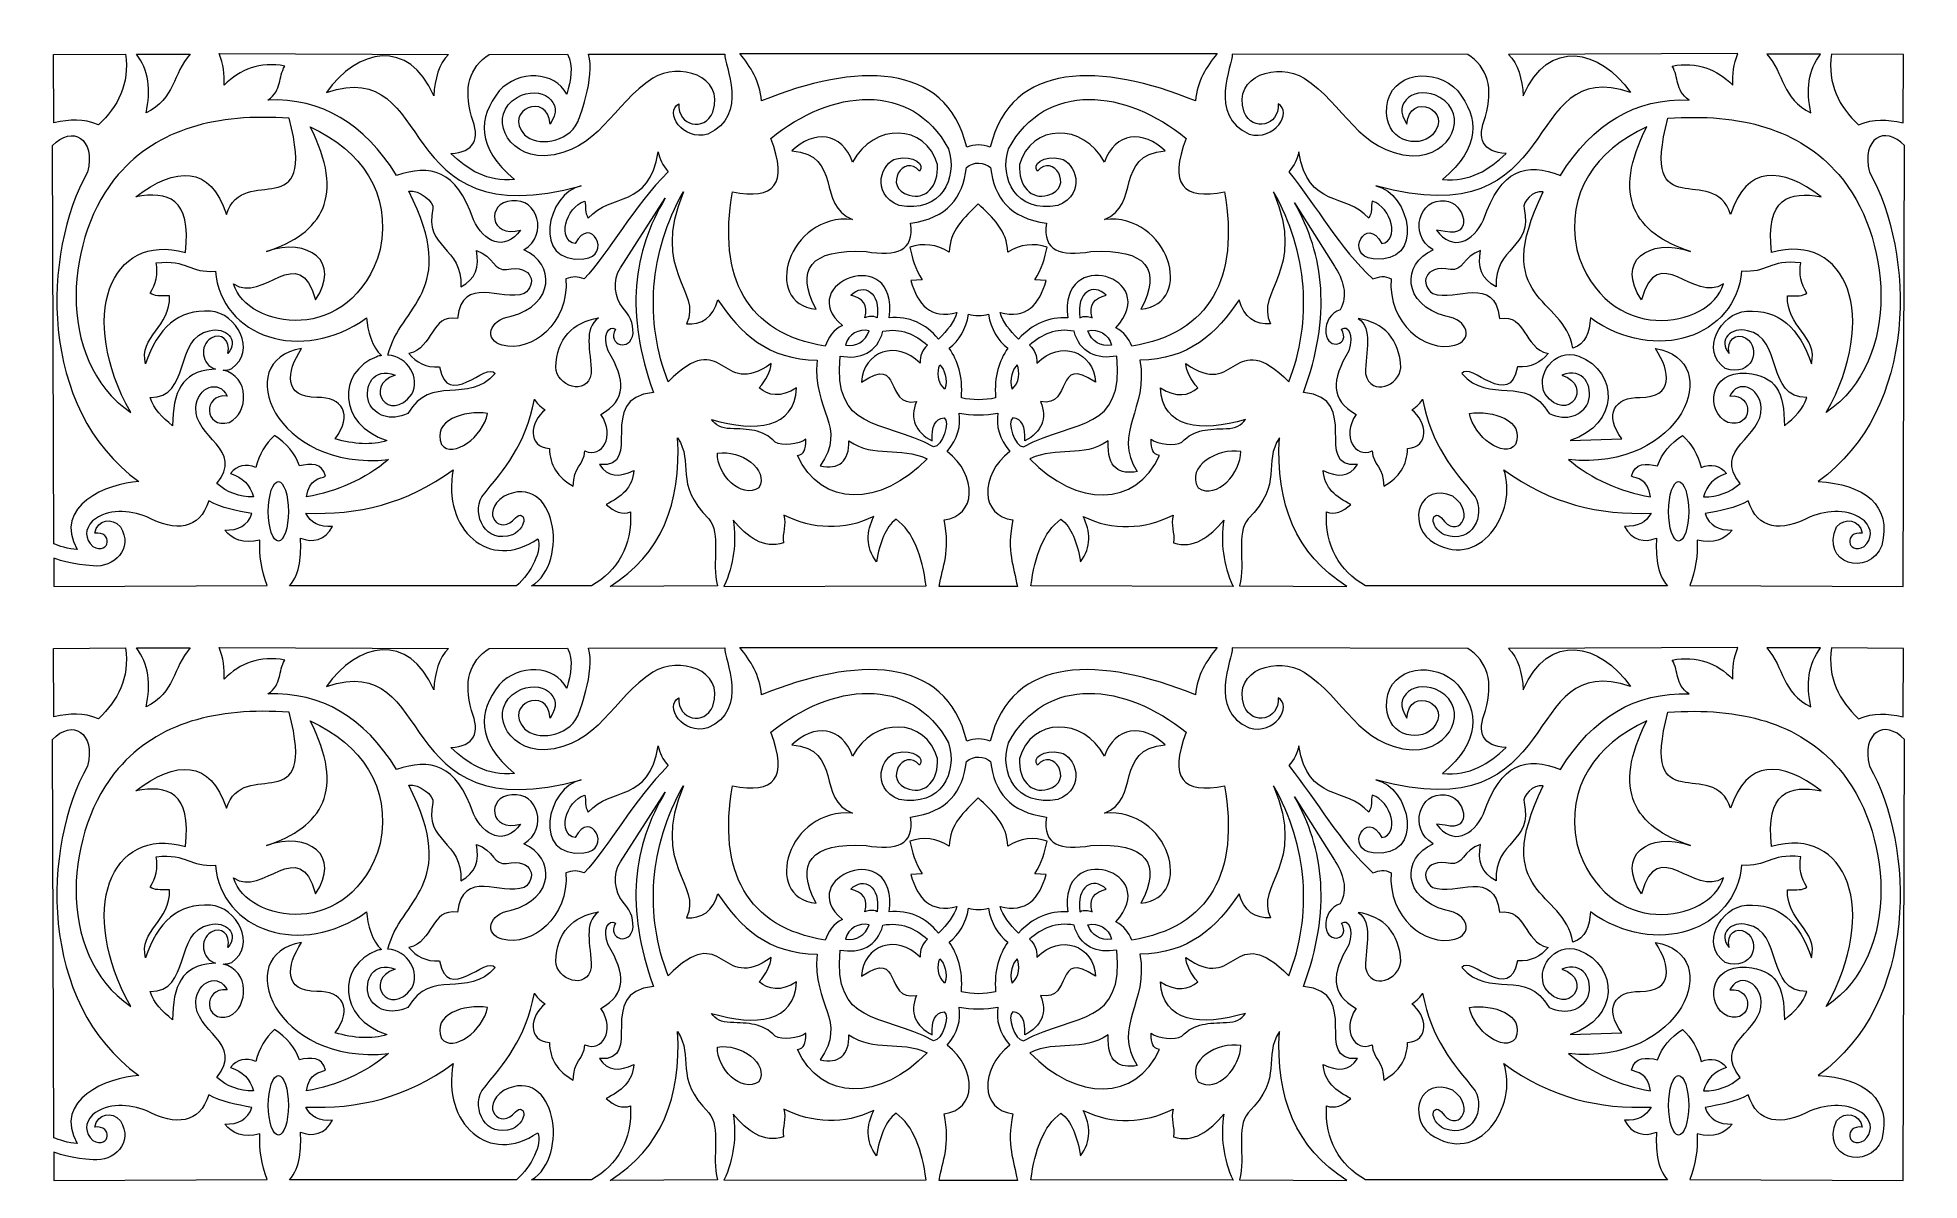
# Model space of a CAD drawing. Header units: centimetres. Extents: x -141 to 141, y -85 to 87.
import ezdxf

# ---------------------------------------------------------------- set-up
doc = ezdxf.new("R2010")
doc.units = ezdxf.units.CM
doc.header["$MEASUREMENT"] = 0
doc.layers.add('layer 1', color=7, linetype='Continuous')

msp = doc.modelspace()

# ---------------------------------------------------------------- linework, layer by layer
at = {"layer": 'layer 1', "color": 114, "lineweight": 9}
for centre in [(-105.09187, 15.85147), (105.09189, 15.85147)]:
    msp.add_ellipse(centre, major_axis=(0, 4.47896), ratio=0.336502224, dxfattribs=at)
at = {"layer": 'layer 1', "color": 177, "lineweight": 9}
for centre in [(-105.09187, -73.33077), (105.09189, -73.33077)]:
    msp.add_ellipse(centre, major_axis=(0, 4.47896), ratio=0.336502224, dxfattribs=at)
at = {"layer": 'layer 1', "color": 114, "lineweight": 9}
for points, knots in [([(-113.99795, 84.59112), (-113.27625, 83.01529), (-113.18507, 81.47056), (-113.23066, 79.86333), (-113.23066, 79.86333), (-110.81507, 82.26167), (-107.8646, 83.4083), (-104.13276, 82.72489), (-104.13276, 82.72489), (-105.13759, 81.02464), (-104.49822, 79.13762), (-106.65386, 77.62384), (-106.65386, 77.62384), (-98.61572, 77.91424), (-92.18516, 74.1405), (-87.36192, 66.30202), (-87.36192, 66.30202), (-82.28782, 67.95125), (-78.41922, 67.2783), (-75.79772, 59.64578), (-75.79772, 59.64578), (-74.25442, 56.30618), (-71.16668, 54.76741), (-68.72766, 58.09058), (-68.72766, 58.09058), (-73.43745, 56.75384), (-73.95209, 62.2649), (-70.03969, 62.4774), (-70.03969, 62.4774), (-66.18427, 62.97637), (-64.45761, 57.43798), (-68.23107, 55.13687), (-68.23107, 55.13687), (-63.48671, 53.00611), (-63.60669, 46.90931), (-70.15263, 45.15135), (-70.15263, 45.15135), (-73.64502, 44.6441), (-74.1977, 41.51132), (-71.4954, 40.79535), (-71.4954, 40.79535), (-66.96501, 39.67677), (-61.49305, 44.08801), (-61.93163, 50.75006), (-61.93163, 50.75006), (-61.01836, 51.18653), (-60.10509, 51.13537), (-59.1913, 50.75006), (-59.1913, 50.75006), (-55.43461, 54.81959), (-51.81494, 61.55983), (-46.58577, 66.86189), (-46.58577, 66.86189), (-47.40787, 67.8155), (-47.90113, 68.81097), (-48.06555, 69.84786), (-48.06555, 69.84786), (-49.51716, 61.211), (-55.08951, 63.78246), (-58.58843, 59.89461), (-58.58843, 59.89461), (-59.13662, 60.74488), (-58.91727, 61.59501), (-59.08169, 62.44513), (-59.08169, 62.44513), (-62.07864, 61.54559), (-63.20243, 56.42783), (-60.56147, 56.06897), (-60.56147, 56.06897), (-58.20798, 60.54329), (-54.84583, 54.20754), (-59.24611, 53.76729), (-59.24611, 53.76729), (-67.1617, 52.94652), (-64.79285, 63.67781), (-59.62976, 64.74682), (-59.62976, 64.74682), (-88.49468, 56.72201), (-80.96657, 84.47165), (-97.8848, 78.74358), (-97.8848, 78.74358), (-93.33136, 85.3193), (-85.46661, 86.99165), (-81.77164, 78.24592), (-81.77164, 78.24592), (-81.60415, 80.8479), (-80.98988, 83.03098), (-79.57938, 84.46671), (-79.57938, 84.46671), (-79.57938, 84.46671), (-113.99795, 84.59112), (-113.99795, 84.59112)], [0, 0, 0, 0, 0.041666667, 0.041666667, 0.041666667, 0.041666667, 0.083333333, 0.083333333, 0.083333333, 0.083333333, 0.125, 0.125, 0.125, 0.125, 0.166666667, 0.166666667, 0.166666667, 0.166666667, 0.208333333, 0.208333333, 0.208333333, 0.208333333, 0.25, 0.25, 0.25, 0.25, 0.291666667, 0.291666667, 0.291666667, 0.291666667, 0.333333333, 0.333333333, 0.333333333, 0.333333333, 0.375, 0.375, 0.375, 0.375, 0.416666667, 0.416666667, 0.416666667, 0.416666667, 0.458333333, 0.458333333, 0.458333333, 0.458333333, 0.5, 0.5, 0.5, 0.5, 0.541666667, 0.541666667, 0.541666667, 0.541666667, 0.583333333, 0.583333333, 0.583333333, 0.583333333, 0.625, 0.625, 0.625, 0.625, 0.666666667, 0.666666667, 0.666666667, 0.666666667, 0.708333333, 0.708333333, 0.708333333, 0.708333333, 0.75, 0.75, 0.75, 0.75, 0.791666667, 0.791666667, 0.791666667, 0.791666667, 0.833333333, 0.833333333, 0.833333333, 0.833333333, 0.875, 0.875, 0.875, 0.875, 0.916666667, 0.916666667, 0.916666667, 0.916666667, 1, 1, 1, 1]), ([(113.99797, 84.59112), (113.27626, 83.01529), (113.18509, 81.47056), (113.23068, 79.86333), (113.23068, 79.86333), (110.81509, 82.26167), (107.86462, 83.4083), (104.13277, 82.72489), (104.13277, 82.72489), (105.1376, 81.02464), (104.49824, 79.13762), (106.65388, 77.62384), (106.65388, 77.62384), (98.61574, 77.91424), (92.18518, 74.1405), (87.36194, 66.30202), (87.36194, 66.30202), (82.21933, 68.29383), (78.41923, 67.2783), (75.79773, 59.64578), (75.79773, 59.64578), (74.25444, 56.30618), (71.1667, 54.76741), (68.72768, 58.09058), (68.72768, 58.09058), (68.72768, 58.09058), (70.04304, 57.90396), (70.04304, 57.90396), (70.04304, 57.90396), (74.42232, 56.83625), (72.95112, 62.34819), (70.03971, 62.4774), (70.03971, 62.4774), (66.18429, 62.97637), (64.45762, 57.43798), (68.23109, 55.13687), (68.23109, 55.13687), (63.48673, 53.00611), (63.60671, 46.90931), (70.15265, 45.15135), (70.15265, 45.15135), (73.64504, 44.6441), (74.19771, 41.51132), (71.49541, 40.79535), (71.49541, 40.79535), (66.96503, 39.67677), (61.49307, 44.08801), (61.93165, 50.75006), (61.93165, 50.75006), (61.01838, 51.31545), (60.10523, 51.14307), (59.19132, 50.75006), (59.19132, 50.75006), (54.16742, 55.43585), (50.83318, 61.53701), (46.58579, 66.86189), (46.58579, 66.86189), (47.40789, 67.8155), (47.90115, 68.81097), (48.06557, 69.84786), (48.06557, 69.84786), (49.51718, 61.211), (55.08953, 63.78246), (58.58845, 59.89461), (58.58845, 59.89461), (59.13664, 60.74488), (58.91729, 61.59501), (59.08171, 62.44513), (59.08171, 62.44513), (62.07866, 61.54559), (63.20245, 56.42783), (60.56149, 56.06897), (60.56149, 56.06897), (58.208, 60.54329), (54.84584, 54.20754), (59.24613, 53.76729), (59.24613, 53.76729), (67.16172, 52.94652), (64.79287, 63.67781), (59.62977, 64.74682), (59.62977, 64.74682), (88.49469, 56.72201), (80.96659, 84.47165), (97.88482, 78.74358), (97.88482, 78.74358), (93.33138, 85.3193), (85.46663, 86.99165), (81.77166, 78.24592), (81.77166, 78.24592), (81.60417, 80.8479), (80.9899, 83.03098), (79.57939, 84.46671), (79.57939, 84.46671), (79.57939, 84.46671), (113.99797, 84.59112), (113.99797, 84.59112)], [0, 0, 0, 0, 0.04, 0.04, 0.04, 0.04, 0.08, 0.08, 0.08, 0.08, 0.12, 0.12, 0.12, 0.12, 0.16, 0.16, 0.16, 0.16, 0.2, 0.2, 0.2, 0.2, 0.24, 0.24, 0.24, 0.24, 0.28, 0.28, 0.28, 0.28, 0.32, 0.32, 0.32, 0.32, 0.36, 0.36, 0.36, 0.36, 0.4, 0.4, 0.4, 0.4, 0.44, 0.44, 0.44, 0.44, 0.48, 0.48, 0.48, 0.48, 0.52, 0.52, 0.52, 0.52, 0.56, 0.56, 0.56, 0.56, 0.6, 0.6, 0.6, 0.6, 0.64, 0.64, 0.64, 0.64, 0.68, 0.68, 0.68, 0.68, 0.72, 0.72, 0.72, 0.72, 0.76, 0.76, 0.76, 0.76, 0.8, 0.8, 0.8, 0.8, 0.84, 0.84, 0.84, 0.84, 0.88, 0.88, 0.88, 0.88, 0.92, 0.92, 0.92, 0.92, 1, 1, 1, 1]), ([(-128.02846, 84.52891), (-128.02846, 84.52891), (-138.82537, 84.46671), (-138.82537, 84.46671), (-138.82537, 84.46671), (-138.82537, 84.46671), (-138.77056, 74.20241), (-138.77056, 74.20241), (-138.77056, 74.20241), (-136.27673, 74.72173), (-134.46926, 74.83903), (-132.07634, 73.91536), (-132.07634, 73.91536), (-129.18964, 76.64756), (-127.40727, 79.97248), (-128.02846, 84.52891)], [0, 0, 0, 0, 0.2, 0.2, 0.2, 0.2, 0.4, 0.4, 0.4, 0.4, 0.6, 0.6, 0.6, 0.6, 1, 1, 1, 1]), ([(-126.38426, 84.52891), (-124.58101, 82.19888), (-124.19532, 79.00448), (-124.95928, 75.6954), (-124.95928, 75.6954), (-120.52865, 77.79695), (-120.97684, 81.58451), (-118.32768, 84.52891), (-118.32768, 84.52891), (-118.32768, 84.52891), (-126.38426, 84.52891), (-126.38426, 84.52891)], [0, 0, 0, 0, 0.25, 0.25, 0.25, 0.25, 0.5, 0.5, 0.5, 0.5, 1, 1, 1, 1]), ([(-61.7976, 78.50173), (-61.20728, 80.58885), (-60.77076, 82.65268), (-61.69457, 84.51037), (-61.69457, 84.51037), (-61.69457, 84.51037), (-73.43719, 84.47543), (-73.43719, 84.47543), (-73.43719, 84.47543), (-76.41532, 82.53085), (-77.31053, 79.4206), (-76.12272, 75.14425), (-76.12272, 75.14425), (-74.7076, 71.83619), (-75.68593, 69.72243), (-79.19573, 69.59903), (-79.19573, 69.59903), (-76.64133, 67.14124), (-73.75054, 65.30335), (-69.65937, 65.67994), (-69.65937, 65.67994), (-75.44275, 70.58418), (-75.09535, 74.91809), (-71.96125, 78.99242), (-71.96125, 78.99242), (-69.08896, 82.15754), (-63.55445, 81.99298), (-61.7976, 78.50173)], [0, 0, 0, 0, 0.125, 0.125, 0.125, 0.125, 0.25, 0.25, 0.25, 0.25, 0.375, 0.375, 0.375, 0.375, 0.5, 0.5, 0.5, 0.5, 0.625, 0.625, 0.625, 0.625, 0.75, 0.75, 0.75, 0.75, 1, 1, 1, 1]), ([(-60.13958, 74.33042), (-61.71114, 71.13174), (-66.32572, 70.59192), (-68.12491, 72.39795), (-68.12491, 72.39795), (-71.4598, 76.09016), (-64.62881, 78.97192), (-64.3156, 74.01361), (-64.3156, 74.01361), (-61.81856, 77.33722), (-65.8078, 79.9796), (-69.22361, 78.01918), (-69.22361, 78.01918), (-73.72352, 75.42099), (-70.9819, 69.21125), (-65.16523, 69.22579), (-65.16523, 69.22579), (-56.99904, 69.80644), (-54.94379, 77.02575), (-48.86025, 80.90327), (-48.86025, 80.90327), (-45.04312, 83.23955), (-38.04579, 81.44875), (-39.87298, 75.81415), (-39.87298, 75.81415), (-41.13149, 72.79678), (-45.18321, 73.68513), (-44.97, 77.0583), (-44.97, 77.0583), (-47.29032, 75.83508), (-44.36738, 71.39768), (-40.64028, 72.51713), (-40.64028, 72.51713), (-34.35582, 75.21285), (-38.19779, 82.94857), (-38.09074, 84.52891), (-38.09074, 84.52891), (-38.09074, 84.52891), (-58.54085, 84.49796), (-58.54085, 84.49796), (-58.54085, 84.49796), (-57.43435, 81.11083), (-60.13958, 74.33042), (-60.13958, 74.33042)], [0, 0, 0, 0, 0.083333333, 0.083333333, 0.083333333, 0.083333333, 0.166666667, 0.166666667, 0.166666667, 0.166666667, 0.25, 0.25, 0.25, 0.25, 0.333333333, 0.333333333, 0.333333333, 0.333333333, 0.416666667, 0.416666667, 0.416666667, 0.416666667, 0.5, 0.5, 0.5, 0.5, 0.583333333, 0.583333333, 0.583333333, 0.583333333, 0.666666667, 0.666666667, 0.666666667, 0.666666667, 0.75, 0.75, 0.75, 0.75, 0.833333333, 0.833333333, 0.833333333, 0.833333333, 1, 1, 1, 1]), ([(1.75395, 70.53215), (4.907, 83.54958), (18.45602, 83.2349), (32.55529, 77.49943), (32.55529, 77.49943), (32.82599, 80.4575), (34.18271, 82.63361), (35.84369, 84.59112), (35.84369, 84.59112), (35.84369, 84.59112), (-35.84367, 84.59112), (-35.84367, 84.59112), (-35.84367, 84.59112), (-34.18269, 82.63361), (-32.82597, 80.4575), (-32.55527, 77.49943), (-32.55527, 77.49943), (-18.456, 83.2349), (-4.90698, 83.54958), (-1.75393, 70.53215), (-1.75393, 70.53215), (-0.60875, 70.98854), (0.58022, 70.9772), (1.75395, 70.53215)], [0, 0, 0, 0, 0.142857143, 0.142857143, 0.142857143, 0.142857143, 0.285714286, 0.285714286, 0.285714286, 0.285714286, 0.428571429, 0.428571429, 0.428571429, 0.428571429, 0.571428571, 0.571428571, 0.571428571, 0.571428571, 0.714285714, 0.714285714, 0.714285714, 0.714285714, 1, 1, 1, 1]), ([(73.43721, 84.47543), (76.41533, 82.53085), (77.31055, 79.4206), (76.12273, 75.14425), (76.12273, 75.14425), (74.70762, 71.83619), (75.68594, 69.72243), (79.19575, 69.59903), (79.19575, 69.59903), (76.64135, 67.14124), (73.75055, 65.30335), (69.65939, 65.67994), (69.65939, 65.67994), (75.44277, 70.58418), (75.09536, 74.91809), (71.96127, 78.99242), (71.96127, 78.99242), (68.64521, 82.64654), (61.77556, 81.83828), (61.27397, 76.62852), (61.27397, 76.62852), (60.75523, 71.43213), (65.97428, 70.23913), (68.12493, 72.39795), (68.12493, 72.39795), (71.45981, 76.09016), (64.62883, 78.97192), (64.31561, 74.01361), (64.31561, 74.01361), (61.81858, 77.33722), (65.80781, 79.9796), (69.22363, 78.01918), (69.22363, 78.01918), (73.72353, 75.42099), (70.98192, 69.21125), (65.16524, 69.22579), (65.16524, 69.22579), (56.99905, 69.80644), (54.9438, 77.02575), (48.86027, 80.90327), (48.86027, 80.90327), (45.04314, 83.23955), (38.04581, 81.44875), (39.873, 75.81415), (39.873, 75.81415), (41.1315, 72.79678), (45.18323, 73.68513), (44.97002, 77.0583), (44.97002, 77.0583), (47.29034, 75.83508), (44.3674, 71.39768), (40.64029, 72.51713), (40.64029, 72.51713), (34.35584, 75.21285), (38.19781, 82.94857), (38.09076, 84.52891), (38.09076, 84.52891), (38.09076, 84.52891), (73.43721, 84.47543), (73.43721, 84.47543)], [0, 0, 0, 0, 0.0625, 0.0625, 0.0625, 0.0625, 0.125, 0.125, 0.125, 0.125, 0.1875, 0.1875, 0.1875, 0.1875, 0.25, 0.25, 0.25, 0.25, 0.3125, 0.3125, 0.3125, 0.3125, 0.375, 0.375, 0.375, 0.375, 0.4375, 0.4375, 0.4375, 0.4375, 0.5, 0.5, 0.5, 0.5, 0.5625, 0.5625, 0.5625, 0.5625, 0.625, 0.625, 0.625, 0.625, 0.6875, 0.6875, 0.6875, 0.6875, 0.75, 0.75, 0.75, 0.75, 0.8125, 0.8125, 0.8125, 0.8125, 0.875, 0.875, 0.875, 0.875, 1, 1, 1, 1]), ([(126.38427, 84.52891), (124.58103, 82.19888), (124.19534, 79.00448), (124.9593, 75.6954), (124.9593, 75.6954), (120.52867, 77.79695), (120.97685, 81.58451), (118.3277, 84.52891), (118.3277, 84.52891), (118.3277, 84.52891), (126.38427, 84.52891), (126.38427, 84.52891)], [0, 0, 0, 0, 0.25, 0.25, 0.25, 0.25, 0.5, 0.5, 0.5, 0.5, 1, 1, 1, 1]), ([(128.02847, 84.52891), (128.02847, 84.52891), (138.82538, 84.46671), (138.82538, 84.46671), (138.82538, 84.46671), (138.82538, 84.46671), (138.77058, 74.20241), (138.77058, 74.20241), (138.77058, 74.20241), (136.27675, 74.72173), (134.46928, 74.83903), (132.07635, 73.91536), (132.07635, 73.91536), (129.18966, 76.64756), (127.40729, 79.97248), (128.02847, 84.52891)], [0, 0, 0, 0, 0.2, 0.2, 0.2, 0.2, 0.4, 0.4, 0.4, 0.4, 0.6, 0.6, 0.6, 0.6, 1, 1, 1, 1]), ([(-0.02752, 62.0261), (2.09188, 60.01496), (4.35765, 57.9682), (4.38467, 54.79357), (4.38467, 54.79357), (6.28472, 55.95488), (8.25763, 56.20356), (10.30379, 55.54006), (10.30379, 55.54006), (9.98033, 53.90217), (9.49641, 52.26398), (8.44036, 50.62564), (8.44036, 50.62564), (8.44036, 50.62564), (10.13937, 50.50123), (10.13937, 50.50123), (10.13937, 50.50123), (9.11674, 46.8721), (7.18032, 44.69468), (3.23373, 45.71123), (3.23373, 45.71123), (3.69037, 44.3428), (4.62195, 43.0155), (6.02887, 41.72992), (6.02887, 41.72992), (8.09078, 43.99906), (10.55426, 45.06051), (13.41957, 44.91415), (13.41957, 44.91415), (11.92174, 55.71768), (27.68774, 51.11415), (20.59924, 43.42116), (20.59924, 43.42116), (21.84289, 42.78237), (22.57945, 41.81132), (23.01893, 40.67239), (23.01893, 40.67239), (34.80249, 42.56988), (39.1504, 50.96779), (36.93982, 63.8137), (36.93982, 63.8137), (30.61887, 62.61112), (28.56119, 64.93839), (31.15541, 71.86424), (31.15541, 71.86424), (22.11808, 79.2318), (10.15192, 80.62683), (4.49428, 70.28332), (4.49428, 70.28332), (3.12091, 65.77093), (5.59144, 60.67802), (11.89318, 61.76085), (11.89318, 61.76085), (16.4251, 63.60659), (14.39687, 68.40764), (12.33163, 68.79033), (12.33163, 68.79033), (9.70066, 69.41372), (7.92853, 67.9075), (8.87881, 66.9241), (8.87881, 66.9241), (11.13216, 69.78159), (14.53094, 64.51267), (10.4134, 63.31604), (10.4134, 63.31604), (7.90164, 62.6008), (6.00147, 64.67444), (6.13848, 67.91942), (6.13848, 67.91942), (7.95184, 74.12218), (15.70698, 74.24151), (18.90843, 68.29267), (18.90843, 68.29267), (20.46594, 72.78966), (24.79579, 73.19866), (28.00634, 69.97228), (28.00634, 69.97228), (20.31522, 69.3502), (24.40741, 61.76085), (18.90843, 59.70799), (18.90843, 59.70799), (28.53186, 60.68282), (32.65146, 47.05916), (24.3891, 46.20889), (24.3891, 46.20889), (27.47901, 52.14465), (25.33707, 55.34835), (16.88059, 54.85578), (16.88059, 54.85578), (12.25813, 54.16074), (9.62728, 54.82395), (10.19417, 59.14812), (10.19417, 59.14812), (4.6815, 59.8404), (2.35208, 62.97652), (1.80876, 67.48397), (1.80876, 67.48397), (0.93377, 68.29979), (-0.75115, 68.45371), (-1.80874, 67.48397), (-1.80874, 67.48397), (-2.35207, 62.97652), (-4.68148, 59.8404), (-10.19416, 59.14812), (-10.19416, 59.14812), (-9.62727, 54.82395), (-12.25811, 54.16074), (-16.88057, 54.85578), (-16.88057, 54.85578), (-25.33705, 55.34835), (-27.479, 52.14465), (-24.38908, 46.20889), (-24.38908, 46.20889), (-32.65144, 47.05916), (-28.53185, 60.68282), (-18.90841, 59.70799), (-18.90841, 59.70799), (-24.40739, 61.76085), (-20.3152, 69.3502), (-28.00632, 69.97228), (-28.00632, 69.97228), (-24.79577, 73.19866), (-20.46592, 72.78966), (-18.90841, 68.29267), (-18.90841, 68.29267), (-15.70696, 74.24151), (-7.95182, 74.12218), (-6.13846, 67.91942), (-6.13846, 67.91942), (-6.00145, 64.67444), (-7.90162, 62.6008), (-10.41338, 63.31604), (-10.41338, 63.31604), (-14.53092, 64.51267), (-11.13214, 69.78159), (-8.8788, 66.9241), (-8.8788, 66.9241), (-7.92852, 67.9075), (-9.70064, 69.41372), (-12.33162, 68.79033), (-12.33162, 68.79033), (-14.39685, 68.40764), (-16.42508, 63.60659), (-11.89316, 61.76085), (-11.89316, 61.76085), (-5.59142, 60.67802), (-3.1209, 65.77093), (-4.49426, 70.28332), (-4.49426, 70.28332), (-10.1519, 80.62683), (-22.11806, 79.2318), (-31.1554, 71.86424), (-31.1554, 71.86424), (-28.56117, 64.93839), (-30.61885, 62.61112), (-36.9398, 63.8137), (-36.9398, 63.8137), (-39.15038, 50.96779), (-34.80247, 42.56988), (-23.01891, 40.67239), (-23.01891, 40.67239), (-22.57943, 41.81132), (-21.77437, 43.26157), (-20.42802, 43.76345), (-20.42802, 43.76345), (-27.92757, 50.01825), (-11.92172, 56.33408), (-13.41955, 44.91415), (-13.41955, 44.91415), (-10.41735, 45.19757), (-7.88536, 44.06751), (-6.02885, 41.72992), (-6.02885, 41.72992), (-4.62193, 43.0155), (-3.69035, 44.3428), (-3.23371, 45.71123), (-3.23371, 45.71123), (-7.1803, 44.69468), (-9.11672, 46.8721), (-10.13935, 50.50123), (-10.13935, 50.50123), (-10.13935, 50.50123), (-8.44034, 50.62564), (-8.44034, 50.62564), (-8.44034, 50.62564), (-9.4964, 52.26398), (-9.98031, 53.90217), (-10.30377, 55.54006), (-10.30377, 55.54006), (-8.25761, 56.20356), (-6.2847, 55.95488), (-4.38465, 54.79357), (-4.38465, 54.79357), (-4.35763, 57.9682), (-2.14693, 60.01496), (-0.02752, 62.0261)], [0, 0, 0, 0, 0.02, 0.02, 0.02, 0.02, 0.04, 0.04, 0.04, 0.04, 0.06, 0.06, 0.06, 0.06, 0.08, 0.08, 0.08, 0.08, 0.1, 0.1, 0.1, 0.1, 0.12, 0.12, 0.12, 0.12, 0.14, 0.14, 0.14, 0.14, 0.16, 0.16, 0.16, 0.16, 0.18, 0.18, 0.18, 0.18, 0.2, 0.2, 0.2, 0.2, 0.22, 0.22, 0.22, 0.22, 0.24, 0.24, 0.24, 0.24, 0.26, 0.26, 0.26, 0.26, 0.28, 0.28, 0.28, 0.28, 0.3, 0.3, 0.3, 0.3, 0.32, 0.32, 0.32, 0.32, 0.34, 0.34, 0.34, 0.34, 0.36, 0.36, 0.36, 0.36, 0.38, 0.38, 0.38, 0.38, 0.4, 0.4, 0.4, 0.4, 0.42, 0.42, 0.42, 0.42, 0.44, 0.44, 0.44, 0.44, 0.46, 0.46, 0.46, 0.46, 0.48, 0.48, 0.48, 0.48, 0.5, 0.5, 0.5, 0.5, 0.52, 0.52, 0.52, 0.52, 0.54, 0.54, 0.54, 0.54, 0.56, 0.56, 0.56, 0.56, 0.58, 0.58, 0.58, 0.58, 0.6, 0.6, 0.6, 0.6, 0.62, 0.62, 0.62, 0.62, 0.64, 0.64, 0.64, 0.64, 0.66, 0.66, 0.66, 0.66, 0.68, 0.68, 0.68, 0.68, 0.7, 0.7, 0.7, 0.7, 0.72, 0.72, 0.72, 0.72, 0.74, 0.74, 0.74, 0.74, 0.76, 0.76, 0.76, 0.76, 0.78, 0.78, 0.78, 0.78, 0.8, 0.8, 0.8, 0.8, 0.82, 0.82, 0.82, 0.82, 0.84, 0.84, 0.84, 0.84, 0.86, 0.86, 0.86, 0.86, 0.88, 0.88, 0.88, 0.88, 0.9, 0.9, 0.9, 0.9, 0.92, 0.92, 0.92, 0.92, 0.94, 0.94, 0.94, 0.94, 0.96, 0.96, 0.96, 0.96, 1, 1, 1, 1]), ([(-138.79176, 10.99436), (-138.19269, 10.70859), (-136.49793, 10.16601), (-135.29965, 10.13703), (-135.29965, 10.13703), (-139.00015, 16.70314), (-130.76903, 20.06323), (-126.04171, 20.34496), (-126.04171, 20.34496), (-141.22674, 31.27319), (-140.52155, 54.75229), (-133.72835, 66.79968), (-133.72835, 66.79968), (-132.47689, 71.84956), (-136.05776, 73.92291), (-138.98979, 70.78098), (-138.98979, 70.78098), (-138.98979, 70.78098), (-138.79176, 10.99436), (-138.79176, 10.99436)], [0, 0, 0, 0, 0.166666667, 0.166666667, 0.166666667, 0.166666667, 0.333333333, 0.333333333, 0.333333333, 0.333333333, 0.5, 0.5, 0.5, 0.5, 0.666666667, 0.666666667, 0.666666667, 0.666666667, 1, 1, 1, 1]), ([(-127.26116, 30.71914), (-138.88325, 38.63988), (-136.87064, 57.57185), (-129.12459, 66.42643), (-129.12459, 66.42643), (-123.21482, 73.30025), (-114.35432, 75.64337), (-103.47508, 74.8867), (-103.47508, 74.8867), (-99.16366, 58.25642), (-110.30772, 68.43772), (-112.90182, 60.45448), (-112.90182, 60.45448), (-115.206, 67.82393), (-120.57245, 67.68382), (-126.49387, 63.06721), (-126.49387, 63.06721), (-121.69099, 63.99946), (-118.1365, 62.93364), (-119.04016, 54.73136), (-119.04016, 54.73136), (-130.41267, 57.91428), (-135.27881, 44.99831), (-127.26116, 30.71914)], [0, 0, 0, 0, 0.142857143, 0.142857143, 0.142857143, 0.142857143, 0.285714286, 0.285714286, 0.285714286, 0.285714286, 0.428571429, 0.428571429, 0.428571429, 0.428571429, 0.571428571, 0.571428571, 0.571428571, 0.571428571, 0.714285714, 0.714285714, 0.714285714, 0.714285714, 1, 1, 1, 1]), ([(-100.31409, 73.58557), (-94.9867, 63.16895), (-98.46116, 57.64118), (-106.87309, 54.85578), (-106.87309, 54.85578), (-100.60618, 57.08843), (-95.5527, 53.31628), (-99.529, 47.63967), (-99.529, 47.63967), (-101.95278, 56.62129), (-107.43934, 46.97617), (-111.80569, 50.00357), (-111.80569, 50.00357), (-109.91473, 43.26986), (-94.06997, 40.46004), (-89.79121, 55.17205), (-89.79121, 55.17205), (-88.18351, 63.79844), (-92.56817, 69.93623), (-100.31409, 73.58557)], [0, 0, 0, 0, 0.166666667, 0.166666667, 0.166666667, 0.166666667, 0.333333333, 0.333333333, 0.333333333, 0.333333333, 0.5, 0.5, 0.5, 0.5, 0.666666667, 0.666666667, 0.666666667, 0.666666667, 1, 1, 1, 1]), ([(100.31411, 73.58557), (94.98672, 63.16895), (98.46118, 57.64118), (106.87311, 54.85578), (106.87311, 54.85578), (100.6062, 57.08843), (95.55272, 53.31628), (99.52901, 47.63967), (99.52901, 47.63967), (101.9528, 56.62129), (107.43936, 46.97617), (111.8057, 50.00357), (111.8057, 50.00357), (109.91475, 43.26986), (94.06999, 40.46004), (89.79123, 55.17205), (89.79123, 55.17205), (88.18353, 63.79844), (92.56819, 69.93623), (100.31411, 73.58557)], [0, 0, 0, 0, 0.166666667, 0.166666667, 0.166666667, 0.166666667, 0.333333333, 0.333333333, 0.333333333, 0.333333333, 0.5, 0.5, 0.5, 0.5, 0.666666667, 0.666666667, 0.666666667, 0.666666667, 1, 1, 1, 1]), ([(127.26118, 30.71914), (138.88326, 38.63988), (136.87066, 57.57185), (129.12461, 66.42643), (129.12461, 66.42643), (123.21484, 73.30025), (114.35434, 75.64337), (103.47509, 74.8867), (103.47509, 74.8867), (99.16368, 58.25642), (110.30774, 68.43772), (112.90184, 60.45448), (112.90184, 60.45448), (115.20602, 67.82393), (120.57246, 67.68382), (126.49389, 63.06721), (126.49389, 63.06721), (121.69101, 63.99946), (118.13651, 62.93364), (119.04018, 54.73136), (119.04018, 54.73136), (130.41269, 57.91428), (135.27883, 44.99831), (127.26118, 30.71914)], [0, 0, 0, 0, 0.142857143, 0.142857143, 0.142857143, 0.142857143, 0.285714286, 0.285714286, 0.285714286, 0.285714286, 0.428571429, 0.428571429, 0.428571429, 0.428571429, 0.571428571, 0.571428571, 0.571428571, 0.571428571, 0.714285714, 0.714285714, 0.714285714, 0.714285714, 1, 1, 1, 1]), ([(138.9898, 70.78098), (138.9898, 70.78098), (138.77058, 4.59185), (138.77058, 4.59185), (138.77058, 4.59185), (138.77058, 4.59185), (106.76349, 4.71626), (106.76349, 4.71626), (106.76349, 4.71626), (107.60864, 6.99731), (108.03813, 9.27836), (107.85963, 11.55912), (107.85963, 11.55912), (110.35128, 10.95085), (112.01827, 11.57875), (113.12106, 13.05211), (113.12106, 13.05211), (111.15251, 12.98395), (109.71857, 13.69396), (109.06537, 15.54043), (109.06537, 15.54043), (111.35611, 15.97472), (113.61548, 16.3327), (115.54024, 17.43297), (115.54024, 17.43297), (116.90836, 13.0992), (120.50421, 12.74136), (124.84969, 15.04276), (124.84969, 15.04276), (127.56748, 16.06629), (130.61873, 16.35756), (133.01588, 14.42069), (133.01588, 14.42069), (134.16784, 13.18191), (134.16682, 11.72482), (132.96107, 10.5638), (132.96107, 10.5638), (130.29296, 9.2256), (129.89113, 12.98743), (132.65899, 12.57523), (132.65899, 12.57523), (132.23501, 14.68056), (130.09768, 15.01573), (128.79577, 13.54978), (128.79577, 13.54978), (126.25622, 7.99584), (133.6555, 5.88092), (135.59179, 10.75042), (135.59179, 10.75042), (137.14072, 16.83066), (132.90678, 19.93582), (126.04173, 20.34496), (126.04173, 20.34496), (141.22676, 31.27319), (140.52157, 54.75229), (133.72836, 66.79968), (133.72836, 66.79968), (132.4769, 71.84956), (136.05778, 73.92291), (138.9898, 70.78098)], [0, 0, 0, 0, 0.0625, 0.0625, 0.0625, 0.0625, 0.125, 0.125, 0.125, 0.125, 0.1875, 0.1875, 0.1875, 0.1875, 0.25, 0.25, 0.25, 0.25, 0.3125, 0.3125, 0.3125, 0.3125, 0.375, 0.375, 0.375, 0.375, 0.4375, 0.4375, 0.4375, 0.4375, 0.5, 0.5, 0.5, 0.5, 0.5625, 0.5625, 0.5625, 0.5625, 0.625, 0.625, 0.625, 0.625, 0.6875, 0.6875, 0.6875, 0.6875, 0.75, 0.75, 0.75, 0.75, 0.8125, 0.8125, 0.8125, 0.8125, 0.875, 0.875, 0.875, 0.875, 1, 1, 1, 1]), ([(-88.63825, 39.31049), (-85.68252, 39.12353), (-83.71664, 35.85725), (-85.06004, 33.45628), (-85.06004, 33.45628), (-88.39492, 28.92746), (-92.4697, 34.62268), (-87.58115, 36.31784), (-87.58115, 36.31784), (-90.79323, 37.60299), (-92.31117, 34.63721), (-91.49982, 32.18248), (-91.49982, 32.18248), (-90.58232, 30.23121), (-88.36253, 29.34751), (-85.63551, 30.56115), (-85.63551, 30.56115), (-82.24275, 36.54996), (-76.65682, 31.77972), (-72.55132, 36.55563), (-72.55132, 36.55563), (-73.8193, 38.46067), (-79.82626, 30.98003), (-80.88193, 37.55095), (-80.88193, 37.55095), (-82.99237, 37.41811), (-84.39903, 38.25864), (-85.48569, 39.5416), (-85.48569, 39.5416), (-81.74027, 40.46106), (-82.311, 45.4512), (-78.20921, 44.84032), (-78.20921, 44.84032), (-77.38775, 51.45557), (-71.74203, 47.29753), (-68.17959, 48.57279), (-68.17959, 48.57279), (-66.27903, 49.77595), (-66.78138, 52.99783), (-70.86512, 52.18084), (-70.86512, 52.18084), (-72.6375, 51.823), (-72.76491, 54.15085), (-75.35926, 55.0424), (-75.35926, 55.0424), (-74.87714, 52.59304), (-75.49385, 50.68524), (-77.71595, 49.56811), (-77.71595, 49.56811), (-77.38109, 55.60213), (-83.32518, 55.38207), (-81.8915, 61.31042), (-81.8915, 61.31042), (-81.64154, 62.34441), (-83.99771, 64.18216), (-85.51617, 63.92039), (-85.51617, 63.92039), (-77.76017, 48.69247), (-86.8946, 46.82696), (-88.63825, 39.31049)], [0, 0, 0, 0, 0.0625, 0.0625, 0.0625, 0.0625, 0.125, 0.125, 0.125, 0.125, 0.1875, 0.1875, 0.1875, 0.1875, 0.25, 0.25, 0.25, 0.25, 0.3125, 0.3125, 0.3125, 0.3125, 0.375, 0.375, 0.375, 0.375, 0.4375, 0.4375, 0.4375, 0.4375, 0.5, 0.5, 0.5, 0.5, 0.5625, 0.5625, 0.5625, 0.5625, 0.625, 0.625, 0.625, 0.625, 0.6875, 0.6875, 0.6875, 0.6875, 0.75, 0.75, 0.75, 0.75, 0.8125, 0.8125, 0.8125, 0.8125, 0.875, 0.875, 0.875, 0.875, 1, 1, 1, 1]), ([(-67.07107, 4.65406), (-67.07107, 4.65406), (-58.09517, 4.65406), (-58.09517, 4.65406), (-58.09517, 4.65406), (-54.08762, 6.99949), (-52.00023, 10.62325), (-52.23086, 15.78926), (-52.23086, 15.78926), (-53.45517, 15.32183), (-54.67897, 15.79405), (-55.9029, 16.909), (-55.9029, 16.909), (-53.66633, 17.95345), (-51.92584, 19.38161), (-51.7376, 22.01004), (-51.7376, 22.01004), (-53.88556, 20.94161), (-55.692, 20.95076), (-56.88942, 22.88095), (-56.88942, 22.88095), (-49.9656, 22.38329), (-57.74981, 32.84467), (-48.77804, 33.70511), (-48.77804, 33.70511), (-53.10294, 45.49739), (-51.85047, 54.93897), (-47.01128, 62.86822), (-47.01128, 62.86822), (-47.01128, 62.86822), (-53.75878, 52.4349), (-53.75878, 52.4349), (-53.75878, 52.4349), (-54.95301, 50.60457), (-54.52608, 47.70725), (-53.50537, 46.58577), (-53.50537, 46.58577), (-52.39336, 45.33725), (-51.79445, 44.22231), (-51.85746, 42.58528), (-51.85746, 42.58528), (-52.1749, 39.75076), (-55.85885, 40.78867), (-54.50546, 43.22495), (-54.50546, 43.22495), (-55.49134, 43.89615), (-56.54598, 42.21945), (-55.58213, 39.95802), (-55.58213, 39.95802), (-52.93233, 35.51525), (-52.81465, 32.65398), (-56.6702, 30.4081), (-56.6702, 30.4081), (-54.45501, 27.06443), (-56.50936, 23.81116), (-59.08169, 24.93381), (-59.08169, 24.93381), (-59.2552, 22.73401), (-60.82654, 22.5327), (-60.8355, 19.64614), (-60.8355, 19.64614), (-63.19244, 20.95222), (-64.37975, 22.83938), (-64.39793, 25.30706), (-64.39793, 25.30706), (-67.793, 25.51621), (-67.32868, 29.33138), (-65.05561, 31.09238), (-65.05561, 31.09238), (-65.88399, 31.64048), (-66.36739, 32.17201), (-66.64501, 32.70979), (-66.64501, 32.70979), (-68.06191, 25.65777), (-71.07372, 22.3266), (-74.56444, 18.06042), (-74.56444, 18.06042), (-76.01464, 15.32575), (-74.08681, 10.91352), (-69.94685, 12.34777), (-69.94685, 12.34777), (-67.42536, 13.6348), (-68.10148, 16.23387), (-69.5084, 14.89829), (-69.5084, 14.89829), (-71.70049, 12.04896), (-75.04841, 15.58752), (-71.2074, 18.1331), (-71.2074, 18.1331), (-63.44455, 21.96417), (-61.32533, 8.19904), (-67.07107, 4.65406)], [0, 0, 0, 0, 0.041666667, 0.041666667, 0.041666667, 0.041666667, 0.083333333, 0.083333333, 0.083333333, 0.083333333, 0.125, 0.125, 0.125, 0.125, 0.166666667, 0.166666667, 0.166666667, 0.166666667, 0.208333333, 0.208333333, 0.208333333, 0.208333333, 0.25, 0.25, 0.25, 0.25, 0.291666667, 0.291666667, 0.291666667, 0.291666667, 0.333333333, 0.333333333, 0.333333333, 0.333333333, 0.375, 0.375, 0.375, 0.375, 0.416666667, 0.416666667, 0.416666667, 0.416666667, 0.458333333, 0.458333333, 0.458333333, 0.458333333, 0.5, 0.5, 0.5, 0.5, 0.541666667, 0.541666667, 0.541666667, 0.541666667, 0.583333333, 0.583333333, 0.583333333, 0.583333333, 0.625, 0.625, 0.625, 0.625, 0.666666667, 0.666666667, 0.666666667, 0.666666667, 0.708333333, 0.708333333, 0.708333333, 0.708333333, 0.75, 0.75, 0.75, 0.75, 0.791666667, 0.791666667, 0.791666667, 0.791666667, 0.833333333, 0.833333333, 0.833333333, 0.833333333, 0.875, 0.875, 0.875, 0.875, 0.916666667, 0.916666667, 0.916666667, 0.916666667, 1, 1, 1, 1]), ([(-44.28389, 63.8137), (-49.49962, 54.82482), (-50.1208, 44.35341), (-46.58577, 35.32252), (-46.58577, 35.32252), (-38.09074, 43.88656), (-38.85803, 32.48174), (-31.1303, 38.05966), (-31.1303, 38.05966), (-31.2216, 36.83643), (-31.8246, 35.61306), (-32.93892, 34.3894), (-32.93892, 34.3894), (-31.50536, 33.22344), (-29.75155, 32.89016), (-27.29383, 34.3894), (-27.29383, 34.3894), (-27.66134, 28.30074), (-33.35675, 27.70467), (-40.06378, 29.6616), (-40.06378, 29.6616), (-39.49062, 28.81526), (-38.59104, 28.30699), (-37.21384, 28.29303), (-37.21384, 28.29303), (-34.55712, 28.17123), (-32.48817, 28.27297), (-30.51283, 26.25485), (-30.51283, 26.25485), (-29.48981, 25.58786), (-26.97408, 25.93756), (-25.92367, 26.67563), (-25.92367, 26.67563), (-25.94825, 25.05241), (-26.11997, 24.51173), (-27.18422, 24.24952), (-27.18422, 24.24952), (-23.64484, 16.44767), (-14.73875, 16.45814), (-7.72786, 23.75186), (-7.72786, 23.75186), (-11.91147, 25.70109), (-15.54702, 23.79343), (-19.45648, 26.4268), (-19.45648, 26.4268), (-19.33675, 23.42789), (-21.00874, 22.04042), (-23.77263, 22.6795), (-23.77263, 22.6795), (-19.61206, 28.65887), (-24.96032, 30.83294), (-24.22466, 38.55732), (-24.22466, 38.55732), (-31.53994, 38.62665), (-35.76825, 42.58819), (-39.13207, 47.63967), (-39.13207, 47.63967), (-39.79884, 45.02171), (-41.61668, 43.81912), (-43.84544, 44.03161), (-43.84544, 44.03161), (-41.36096, 49.00824), (-49.34442, 51.74539), (-44.28389, 63.8137)], [0, 0, 0, 0, 0.058823529, 0.058823529, 0.058823529, 0.058823529, 0.117647059, 0.117647059, 0.117647059, 0.117647059, 0.176470588, 0.176470588, 0.176470588, 0.176470588, 0.235294118, 0.235294118, 0.235294118, 0.235294118, 0.294117647, 0.294117647, 0.294117647, 0.294117647, 0.352941176, 0.352941176, 0.352941176, 0.352941176, 0.411764706, 0.411764706, 0.411764706, 0.411764706, 0.470588235, 0.470588235, 0.470588235, 0.470588235, 0.529411765, 0.529411765, 0.529411765, 0.529411765, 0.588235294, 0.588235294, 0.588235294, 0.588235294, 0.647058824, 0.647058824, 0.647058824, 0.647058824, 0.705882353, 0.705882353, 0.705882353, 0.705882353, 0.764705882, 0.764705882, 0.764705882, 0.764705882, 0.823529412, 0.823529412, 0.823529412, 0.823529412, 0.882352941, 0.882352941, 0.882352941, 0.882352941, 1, 1, 1, 1]), ([(44.28391, 63.8137), (49.49963, 54.82482), (50.12082, 44.35341), (46.58579, 35.32252), (46.58579, 35.32252), (38.09076, 43.88656), (38.85805, 32.48174), (31.13031, 38.05966), (31.13031, 38.05966), (31.22162, 36.83643), (31.82462, 35.61306), (32.93893, 34.3894), (32.93893, 34.3894), (31.50538, 33.22344), (29.75157, 32.89016), (27.29385, 34.3894), (27.29385, 34.3894), (27.66136, 28.30074), (33.35677, 27.70467), (40.0638, 29.6616), (40.0638, 29.6616), (39.49063, 28.81526), (38.59106, 28.30699), (37.21385, 28.29303), (37.21385, 28.29303), (34.55714, 28.17123), (32.48819, 28.27297), (30.51284, 26.25485), (30.51284, 26.25485), (29.48983, 25.58786), (26.9741, 25.93756), (25.92368, 26.67563), (25.92368, 26.67563), (25.94827, 25.05241), (26.11999, 24.51173), (27.18424, 24.24952), (27.18424, 24.24952), (23.64485, 16.44767), (14.73877, 16.45814), (7.72787, 23.75186), (7.72787, 23.75186), (11.91149, 25.70109), (15.54704, 23.79343), (19.4565, 26.4268), (19.4565, 26.4268), (19.33677, 22.19507), (21.14552, 21.38971), (23.84103, 21.82342), (23.84103, 21.82342), (20.02288, 27.83694), (25.57666, 31.17538), (24.22468, 38.55732), (24.22468, 38.55732), (31.53996, 38.62665), (35.76826, 42.58819), (39.13209, 47.63967), (39.13209, 47.63967), (39.79886, 45.02171), (41.6167, 43.81912), (43.84546, 44.03161), (43.84546, 44.03161), (41.36097, 49.00824), (49.34443, 51.74539), (44.28391, 63.8137)], [0, 0, 0, 0, 0.058823529, 0.058823529, 0.058823529, 0.058823529, 0.117647059, 0.117647059, 0.117647059, 0.117647059, 0.176470588, 0.176470588, 0.176470588, 0.176470588, 0.235294118, 0.235294118, 0.235294118, 0.235294118, 0.294117647, 0.294117647, 0.294117647, 0.294117647, 0.352941176, 0.352941176, 0.352941176, 0.352941176, 0.411764706, 0.411764706, 0.411764706, 0.411764706, 0.470588235, 0.470588235, 0.470588235, 0.470588235, 0.529411765, 0.529411765, 0.529411765, 0.529411765, 0.588235294, 0.588235294, 0.588235294, 0.588235294, 0.647058824, 0.647058824, 0.647058824, 0.647058824, 0.705882353, 0.705882353, 0.705882353, 0.705882353, 0.764705882, 0.764705882, 0.764705882, 0.764705882, 0.823529412, 0.823529412, 0.823529412, 0.823529412, 0.882352941, 0.882352941, 0.882352941, 0.882352941, 1, 1, 1, 1]), ([(47.4103, 62.19687), (51.91643, 54.40703), (52.98157, 45.16637), (48.77806, 33.70511), (48.77806, 33.70511), (57.74983, 32.84467), (49.96562, 22.38329), (56.88944, 22.88095), (56.88944, 22.88095), (55.69202, 20.95076), (53.88557, 20.94161), (51.73762, 22.01004), (51.73762, 22.01004), (51.92585, 19.38161), (53.66635, 17.95345), (55.90292, 16.909), (55.90292, 16.909), (54.67899, 15.79405), (53.45519, 15.32183), (52.23088, 15.78926), (52.23088, 15.78926), (52.00025, 10.62325), (54.08764, 6.99949), (58.09519, 4.65406), (58.09519, 4.65406), (58.09519, 4.65406), (103.42029, 4.65406), (103.42029, 4.65406), (103.42029, 4.65406), (101.75342, 6.6934), (101.66673, 9.22866), (101.76072, 11.85374), (101.76072, 11.85374), (99.99449, 11.06263), (98.02529, 11.53994), (96.9531, 13.61198), (96.9531, 13.61198), (98.99491, 13.56504), (100.10026, 14.11924), (100.95399, 15.60263), (100.95399, 15.60263), (93.23662, 15.25642), (85.83862, 16.98952), (78.85154, 22.11803), (78.85154, 22.11803), (81.10348, 15.86862), (75.09511, 6.46637), (67.7806, 11.5427), (67.7806, 11.5427), (64.42331, 14.21706), (66.18813, 20.29235), (71.20742, 18.1331), (71.20742, 18.1331), (74.91302, 15.39857), (71.70632, 11.44735), (69.50842, 14.89829), (69.50842, 14.89829), (68.1015, 16.23387), (67.42538, 13.6348), (69.94687, 12.34777), (69.94687, 12.34777), (74.25803, 10.84504), (76.01466, 15.32575), (74.56446, 18.06042), (74.56446, 18.06042), (71.07373, 22.3266), (68.06193, 25.65777), (66.64502, 32.70979), (66.64502, 32.70979), (66.36741, 32.17201), (65.88401, 31.64048), (65.05563, 31.09238), (65.05563, 31.09238), (67.3287, 29.33138), (67.79302, 25.51621), (64.39795, 25.30706), (64.39795, 25.30706), (64.37977, 22.83938), (63.19246, 20.95222), (60.83552, 19.64614), (60.83552, 19.64614), (60.82656, 22.5327), (59.25522, 22.73401), (59.08171, 24.93381), (59.08171, 24.93381), (56.50938, 23.81116), (54.45503, 27.06443), (56.67021, 30.4081), (56.67021, 30.4081), (52.81467, 32.65398), (52.93235, 35.51525), (55.58215, 39.95802), (55.58215, 39.95802), (56.34061, 42.40782), (55.49136, 43.89615), (54.50548, 43.22495), (54.50548, 43.22495), (55.85887, 40.78867), (52.46585, 39.95613), (52.11422, 42.61958), (52.11422, 42.61958), (52.06838, 44.53058), (52.89112, 45.56762), (54.2705, 46.13607), (54.2705, 46.13607), (55.54207, 48.2225), (54.70166, 50.79294), (53.41639, 52.67458), (53.41639, 52.67458), (53.41639, 52.67458), (47.4103, 62.19687), (47.4103, 62.19687)], [0, 0, 0, 0, 0.034482759, 0.034482759, 0.034482759, 0.034482759, 0.068965517, 0.068965517, 0.068965517, 0.068965517, 0.103448276, 0.103448276, 0.103448276, 0.103448276, 0.137931034, 0.137931034, 0.137931034, 0.137931034, 0.172413793, 0.172413793, 0.172413793, 0.172413793, 0.206896552, 0.206896552, 0.206896552, 0.206896552, 0.24137931, 0.24137931, 0.24137931, 0.24137931, 0.275862069, 0.275862069, 0.275862069, 0.275862069, 0.310344828, 0.310344828, 0.310344828, 0.310344828, 0.344827586, 0.344827586, 0.344827586, 0.344827586, 0.379310345, 0.379310345, 0.379310345, 0.379310345, 0.413793103, 0.413793103, 0.413793103, 0.413793103, 0.448275862, 0.448275862, 0.448275862, 0.448275862, 0.482758621, 0.482758621, 0.482758621, 0.482758621, 0.517241379, 0.517241379, 0.517241379, 0.517241379, 0.551724138, 0.551724138, 0.551724138, 0.551724138, 0.586206897, 0.586206897, 0.586206897, 0.586206897, 0.620689655, 0.620689655, 0.620689655, 0.620689655, 0.655172414, 0.655172414, 0.655172414, 0.655172414, 0.689655172, 0.689655172, 0.689655172, 0.689655172, 0.724137931, 0.724137931, 0.724137931, 0.724137931, 0.75862069, 0.75862069, 0.75862069, 0.75862069, 0.793103448, 0.793103448, 0.793103448, 0.793103448, 0.827586207, 0.827586207, 0.827586207, 0.827586207, 0.862068966, 0.862068966, 0.862068966, 0.862068966, 0.896551724, 0.896551724, 0.896551724, 0.896551724, 0.931034483, 0.931034483, 0.931034483, 0.931034483, 1, 1, 1, 1]), ([(114.54604, 51.93201), (118.41016, 51.56603), (118.71096, 53.72935), (123.42471, 53.17617), (123.42471, 53.17617), (123.1138, 51.48551), (123.49745, 49.99266), (124.35643, 48.63499), (124.35643, 48.63499), (123.63472, 48.14649), (122.94067, 48.21989), (121.45167, 48.19954), (121.45167, 48.19954), (121.13154, 43.64354), (126.15634, 42.05404), (125.01411, 37.99745), (125.01411, 37.99745), (123.23776, 43.37582), (120.13222, 46.26659), (115.28605, 45.89872), (115.28605, 45.89872), (111.34049, 45.67867), (108.26517, 39.91877), (112.09446, 37.32538), (112.09446, 37.32538), (116.17295, 35.92759), (117.56079, 40.36789), (115.20372, 41.85434), (115.20372, 41.85434), (113.66094, 42.74676), (112.28501, 41.63429), (112.66507, 39.58128), (112.66507, 39.58128), (110.93149, 41.52397), (113.01593, 43.66694), (115.42294, 42.97408), (115.42294, 42.97408), (120.78529, 42.00884), (118.17173, 32.86211), (124.35643, 32.95847), (124.35643, 32.95847), (123.72231, 31.1652), (122.62477, 29.99256), (120.95842, 28.69869), (120.95842, 28.69869), (120.95752, 33.81354), (119.67238, 36.22816), (115.28605, 36.59632), (115.28605, 36.59632), (109.58283, 37.02393), (109.10084, 30.81536), (112.46338, 29.22615), (112.46338, 29.22615), (116.24786, 28.12879), (116.52625, 33.58738), (112.79197, 33.17664), (112.79197, 33.17664), (113.90846, 35.73443), (117.31147, 34.58242), (117.47819, 31.40473), (117.47819, 31.40473), (117.84263, 27.06951), (110.01181, 25.1075), (114.35088, 20.05413), (114.35088, 20.05413), (112.77852, 18.66913), (110.92611, 18.03557), (108.84154, 18.02438), (108.84154, 18.02438), (109.2983, 19.78364), (110.44962, 20.96007), (112.29512, 21.55308), (112.29512, 21.55308), (111.25136, 22.79985), (109.96763, 23.04446), (108.48516, 22.45858), (108.48516, 22.45858), (107.99818, 24.39429), (107.03151, 25.96591), (105.66736, 27.2355), (105.66736, 27.2355), (103.8403, 26.09643), (102.59806, 24.58251), (101.94038, 22.6936), (101.94038, 22.6936), (100.22076, 23.05304), (98.53865, 23.23458), (97.99443, 21.13913), (97.99443, 21.13913), (98.75263, 20.78928), (100.52488, 20.78304), (100.84437, 18.02874), (100.84437, 18.02874), (96.25675, 18.85038), (92.13268, 20.64932), (88.56768, 23.62744), (88.56768, 23.62744), (105.59437, 21.80278), (112.358, 38.5502), (101.61167, 40.29914), (101.61167, 40.29914), (103.95209, 36.7626), (104.35136, 32.97243), (99.30979, 32.95862), (99.30979, 32.95862), (95.50534, 33.04684), (93.8304, 30.41275), (96.56946, 26.73784), (96.56946, 26.73784), (96.56946, 26.73784), (88.78691, 26.489), (88.78691, 26.489), (88.78691, 26.489), (96.2223, 28.91511), (96.16763, 36.7533), (90.10227, 39.1794), (90.10227, 39.1794), (86.31229, 40.39347), (83.54199, 36.29183), (85.06006, 33.45628), (85.06006, 33.45628), (88.39494, 28.92746), (92.46971, 34.62268), (87.58116, 36.31784), (87.58116, 36.31784), (90.79324, 37.60299), (92.31118, 34.63721), (91.49984, 32.18248), (91.49984, 32.18248), (90.58234, 30.23121), (88.36254, 29.34751), (85.63553, 30.56115), (85.63553, 30.56115), (82.24277, 36.54996), (76.65684, 31.77972), (72.55134, 36.55563), (72.55134, 36.55563), (73.81932, 38.46067), (79.82628, 30.98003), (80.88195, 37.55095), (80.88195, 37.55095), (82.99239, 37.41811), (84.39905, 38.25864), (85.48571, 39.5416), (85.48571, 39.5416), (81.74029, 40.46106), (82.31102, 45.4512), (78.20923, 44.84032), (78.20923, 44.84032), (77.38777, 51.45557), (71.74204, 47.29753), (68.17961, 48.57279), (68.17961, 48.57279), (66.27905, 49.77595), (66.7814, 52.99783), (70.86514, 52.18084), (70.86514, 52.18084), (72.63752, 51.823), (72.76493, 54.15085), (75.35928, 55.0424), (75.35928, 55.0424), (74.87716, 52.59304), (75.49387, 50.68524), (77.71597, 49.56811), (77.71597, 49.56811), (77.38111, 55.60213), (83.3252, 55.38193), (81.89152, 61.31042), (81.89152, 61.31042), (81.64143, 62.34441), (83.22737, 64.07954), (84.74582, 63.81777), (84.74582, 63.81777), (76.74405, 47.14608), (87.80039, 48.32395), (89.22536, 40.36135), (89.22536, 40.36135), (91.16677, 40.95959), (91.70767, 42.7626), (91.85608, 44.90252), (91.85608, 44.90252), (101.66212, 37.88874), (113.69807, 42.09547), (114.54604, 51.93201)], [0, 0, 0, 0, 0.021276596, 0.021276596, 0.021276596, 0.021276596, 0.042553191, 0.042553191, 0.042553191, 0.042553191, 0.063829787, 0.063829787, 0.063829787, 0.063829787, 0.085106383, 0.085106383, 0.085106383, 0.085106383, 0.106382979, 0.106382979, 0.106382979, 0.106382979, 0.127659574, 0.127659574, 0.127659574, 0.127659574, 0.14893617, 0.14893617, 0.14893617, 0.14893617, 0.170212766, 0.170212766, 0.170212766, 0.170212766, 0.191489362, 0.191489362, 0.191489362, 0.191489362, 0.212765957, 0.212765957, 0.212765957, 0.212765957, 0.234042553, 0.234042553, 0.234042553, 0.234042553, 0.255319149, 0.255319149, 0.255319149, 0.255319149, 0.276595745, 0.276595745, 0.276595745, 0.276595745, 0.29787234, 0.29787234, 0.29787234, 0.29787234, 0.319148936, 0.319148936, 0.319148936, 0.319148936, 0.340425532, 0.340425532, 0.340425532, 0.340425532, 0.361702128, 0.361702128, 0.361702128, 0.361702128, 0.382978723, 0.382978723, 0.382978723, 0.382978723, 0.404255319, 0.404255319, 0.404255319, 0.404255319, 0.425531915, 0.425531915, 0.425531915, 0.425531915, 0.446808511, 0.446808511, 0.446808511, 0.446808511, 0.468085106, 0.468085106, 0.468085106, 0.468085106, 0.489361702, 0.489361702, 0.489361702, 0.489361702, 0.510638298, 0.510638298, 0.510638298, 0.510638298, 0.531914894, 0.531914894, 0.531914894, 0.531914894, 0.553191489, 0.553191489, 0.553191489, 0.553191489, 0.574468085, 0.574468085, 0.574468085, 0.574468085, 0.595744681, 0.595744681, 0.595744681, 0.595744681, 0.617021277, 0.617021277, 0.617021277, 0.617021277, 0.638297872, 0.638297872, 0.638297872, 0.638297872, 0.659574468, 0.659574468, 0.659574468, 0.659574468, 0.680851064, 0.680851064, 0.680851064, 0.680851064, 0.70212766, 0.70212766, 0.70212766, 0.70212766, 0.723404255, 0.723404255, 0.723404255, 0.723404255, 0.744680851, 0.744680851, 0.744680851, 0.744680851, 0.765957447, 0.765957447, 0.765957447, 0.765957447, 0.787234043, 0.787234043, 0.787234043, 0.787234043, 0.808510638, 0.808510638, 0.808510638, 0.808510638, 0.829787234, 0.829787234, 0.829787234, 0.829787234, 0.85106383, 0.85106383, 0.85106383, 0.85106383, 0.872340426, 0.872340426, 0.872340426, 0.872340426, 0.893617021, 0.893617021, 0.893617021, 0.893617021, 0.914893617, 0.914893617, 0.914893617, 0.914893617, 0.936170213, 0.936170213, 0.936170213, 0.936170213, 0.957446809, 0.957446809, 0.957446809, 0.957446809, 1, 1, 1, 1]), ([(-89.59858, 39.26302), (-90.98842, 40.42251), (-91.73114, 43.10124), (-91.85607, 44.90252), (-91.85607, 44.90252), (-101.6621, 37.88874), (-113.69805, 42.09547), (-114.54602, 51.93201), (-114.54602, 51.93201), (-118.41014, 51.56603), (-118.71094, 53.72935), (-123.4247, 53.17617), (-123.4247, 53.17617), (-123.11378, 51.48551), (-123.49743, 49.99266), (-124.35641, 48.63499), (-124.35641, 48.63499), (-123.6347, 48.14649), (-122.94066, 48.21989), (-121.45166, 48.19954), (-121.45166, 48.19954), (-121.13152, 43.64354), (-126.15632, 42.05404), (-125.01409, 37.99745), (-125.01409, 37.99745), (-123.23774, 43.37582), (-120.1322, 46.26659), (-115.28604, 45.89872), (-115.28604, 45.89872), (-111.34047, 45.67867), (-108.26515, 39.91877), (-112.09445, 37.32538), (-112.09445, 37.32538), (-112.53063, 37.0815), (-112.97105, 37.09159), (-113.375, 37.06233), (-113.375, 37.06233), (-109.38847, 36.12811), (-109.48342, 30.63453), (-112.46337, 29.22615), (-112.46337, 29.22615), (-116.24784, 28.12879), (-116.52623, 33.58738), (-112.79195, 33.17664), (-112.79195, 33.17664), (-113.90844, 35.73443), (-117.31145, 34.58242), (-117.47818, 31.40473), (-117.47818, 31.40473), (-117.84261, 27.06951), (-110.01179, 25.1075), (-114.35087, 20.05413), (-114.35087, 20.05413), (-112.7785, 18.66913), (-110.92609, 18.03557), (-108.84152, 18.02438), (-108.84152, 18.02438), (-109.29828, 19.78364), (-110.44961, 20.96007), (-112.29511, 21.55308), (-112.29511, 21.55308), (-111.25135, 22.79985), (-109.96762, 23.04446), (-108.48515, 22.45858), (-108.48515, 22.45858), (-107.99816, 24.39429), (-107.03149, 25.96591), (-105.66734, 27.2355), (-105.66734, 27.2355), (-103.84028, 26.09643), (-102.59804, 24.58251), (-101.94036, 22.6936), (-101.94036, 22.6936), (-100.22074, 23.05304), (-98.53864, 23.23458), (-97.99441, 21.13913), (-97.99441, 21.13913), (-98.75261, 20.78928), (-100.52486, 20.78304), (-100.84436, 18.02874), (-100.84436, 18.02874), (-96.25673, 18.85038), (-92.13266, 20.64932), (-88.56767, 23.62744), (-88.56767, 23.62744), (-105.59435, 21.80278), (-112.35798, 38.5502), (-101.61165, 40.29914), (-101.61165, 40.29914), (-103.95207, 36.7626), (-104.35134, 32.97243), (-99.30977, 32.95862), (-99.30977, 32.95862), (-95.50532, 33.04684), (-93.83039, 30.41275), (-96.56944, 26.73784), (-96.56944, 26.73784), (-93.76239, 25.94759), (-91.10235, 25.73568), (-88.78689, 26.489), (-88.78689, 26.489), (-96.22229, 28.91511), (-96.28926, 36.79676), (-90.3266, 39.08595), (-90.3266, 39.08595), (-90.08029, 39.16634), (-89.83726, 39.22478), (-89.59858, 39.26302)], [0, 0, 0, 0, 0.035714286, 0.035714286, 0.035714286, 0.035714286, 0.071428571, 0.071428571, 0.071428571, 0.071428571, 0.107142857, 0.107142857, 0.107142857, 0.107142857, 0.142857143, 0.142857143, 0.142857143, 0.142857143, 0.178571429, 0.178571429, 0.178571429, 0.178571429, 0.214285714, 0.214285714, 0.214285714, 0.214285714, 0.25, 0.25, 0.25, 0.25, 0.285714286, 0.285714286, 0.285714286, 0.285714286, 0.321428571, 0.321428571, 0.321428571, 0.321428571, 0.357142857, 0.357142857, 0.357142857, 0.357142857, 0.392857143, 0.392857143, 0.392857143, 0.392857143, 0.428571429, 0.428571429, 0.428571429, 0.428571429, 0.464285714, 0.464285714, 0.464285714, 0.464285714, 0.5, 0.5, 0.5, 0.5, 0.535714286, 0.535714286, 0.535714286, 0.535714286, 0.571428571, 0.571428571, 0.571428571, 0.571428571, 0.607142857, 0.607142857, 0.607142857, 0.607142857, 0.642857143, 0.642857143, 0.642857143, 0.642857143, 0.678571429, 0.678571429, 0.678571429, 0.678571429, 0.714285714, 0.714285714, 0.714285714, 0.714285714, 0.75, 0.75, 0.75, 0.75, 0.785714286, 0.785714286, 0.785714286, 0.785714286, 0.821428571, 0.821428571, 0.821428571, 0.821428571, 0.857142857, 0.857142857, 0.857142857, 0.857142857, 0.892857143, 0.892857143, 0.892857143, 0.892857143, 0.928571429, 0.928571429, 0.928571429, 0.928571429, 1, 1, 1, 1]), ([(-19.18245, 48.32395), (-17.35552, 47.82658), (-16.52701, 46.91498), (-17.03846, 44.91851), (-17.03846, 44.91851), (-16.37745, 45.14714), (-15.90685, 45.26894), (-15.20896, 44.93479), (-15.20896, 44.93479), (-14.70725, 48.77482), (-17.17163, 50.25036), (-19.18245, 48.32395)], [0, 0, 0, 0, 0.25, 0.25, 0.25, 0.25, 0.5, 0.5, 0.5, 0.5, 1, 1, 1, 1]), ([(19.18246, 48.32395), (17.35553, 47.82658), (16.52703, 46.91498), (17.03847, 44.91851), (17.03847, 44.91851), (16.37747, 45.14714), (15.90687, 45.26894), (15.20898, 44.93479), (15.20898, 44.93479), (14.70727, 48.77482), (17.17165, 50.25036), (19.18246, 48.32395)], [0, 0, 0, 0, 0.25, 0.25, 0.25, 0.25, 0.5, 0.5, 0.5, 0.5, 1, 1, 1, 1]), ([(2.57605, 32.89641), (2.31098, 36.22584), (3.12386, 38.4643), (4.38467, 40.36135), (4.38467, 40.36135), (2.84983, 41.54141), (1.92669, 43.19399), (1.48837, 45.45614), (1.48837, 45.45614), (0.65679, 45.18944), (-0.65677, 45.18944), (-1.48835, 45.45614), (-1.48835, 45.45614), (-1.92668, 43.19399), (-2.84981, 41.54141), (-4.38465, 40.36135), (-4.38465, 40.36135), (-3.12384, 38.4643), (-2.31096, 36.22584), (-2.57603, 32.89641), (-2.57603, 32.89641), (-0.97127, 32.53), (0.97129, 32.53), (2.57605, 32.89641)], [0, 0, 0, 0, 0.142857143, 0.142857143, 0.142857143, 0.142857143, 0.285714286, 0.285714286, 0.285714286, 0.285714286, 0.428571429, 0.428571429, 0.428571429, 0.428571429, 0.571428571, 0.571428571, 0.571428571, 0.571428571, 0.714285714, 0.714285714, 0.714285714, 0.714285714, 1, 1, 1, 1]), ([(-114.52328, 37.19716), (-116.61994, 37.86321), (-117.00313, 40.71956), (-115.2037, 41.85434), (-115.2037, 41.85434), (-113.66092, 42.74676), (-112.28499, 41.63429), (-112.66505, 39.58128), (-112.66505, 39.58128), (-110.93147, 41.52397), (-113.01591, 43.66694), (-115.42293, 42.97408), (-115.42293, 42.97408), (-120.78527, 42.00884), (-118.17171, 32.86211), (-124.35641, 32.95847), (-124.35641, 32.95847), (-123.72229, 31.1652), (-122.62475, 29.99256), (-120.9584, 28.69869), (-120.9584, 28.69869), (-120.9575, 33.81354), (-119.50116, 36.81027), (-115.11483, 37.17843), (-115.11483, 37.17843), (-114.91078, 37.19372), (-114.71363, 37.19977), (-114.52328, 37.19716)], [0, 0, 0, 0, 0.125, 0.125, 0.125, 0.125, 0.25, 0.25, 0.25, 0.25, 0.375, 0.375, 0.375, 0.375, 0.5, 0.5, 0.5, 0.5, 0.625, 0.625, 0.625, 0.625, 0.75, 0.75, 0.75, 0.75, 1, 1, 1, 1]), ([(-57.03994, 44.90252), (-60.93121, 44.25981), (-63.2879, 41.79242), (-63.45232, 37.49979), (-63.45232, 37.49979), (-63.44105, 34.73619), (-58.74099, 33.02403), (-58.13607, 36.56667), (-58.13607, 36.56667), (-58.18307, 40.03069), (-59.35334, 43.26274), (-57.03994, 44.90252)], [0, 0, 0, 0, 0.25, 0.25, 0.25, 0.25, 0.5, 0.5, 0.5, 0.5, 1, 1, 1, 1]), ([(-8.76918, 38.12187), (-8.79313, 39.21501), (-8.45315, 40.11964), (-7.67305, 40.79681), (-7.67305, 40.79681), (-9.51816, 42.44546), (-11.63706, 43.42), (-14.35946, 42.91187), (-14.35946, 42.91187), (-15.15582, 39.68957), (-17.80037, 38.60151), (-20.77184, 39.1794), (-20.77184, 39.1794), (-21.79473, 27.77473), (-14.7426, 29.78922), (-6.74134, 25.55705), (-6.74134, 25.55705), (-5.4165, 25.5508), (-4.20064, 29.36001), (-5.14183, 29.88471), (-5.14183, 29.88471), (-6.58089, 29.73079), (-7.02036, 28.6423), (-6.96056, 26.4268), (-6.96056, 26.4268), (-9.53712, 27.81397), (-10.32272, 29.78399), (-9.31725, 32.33654), (-9.31725, 32.33654), (-14.33257, 31.50008), (-11.26212, 39.50062), (-17.53825, 35.26031), (-17.53825, 35.26031), (-17.32094, 39.85918), (-12.28705, 41.70173), (-8.76918, 38.12187)], [0, 0, 0, 0, 0.1, 0.1, 0.1, 0.1, 0.2, 0.2, 0.2, 0.2, 0.3, 0.3, 0.3, 0.3, 0.4, 0.4, 0.4, 0.4, 0.5, 0.5, 0.5, 0.5, 0.6, 0.6, 0.6, 0.6, 0.7, 0.7, 0.7, 0.7, 0.8, 0.8, 0.8, 0.8, 1, 1, 1, 1]), ([(-16.41625, 42.97452), (-16.98275, 41.34054), (-18.33499, 40.56004), (-19.97958, 40.81992), (-19.97958, 40.81992), (-19.51974, 42.45941), (-17.9767, 43.32349), (-16.41625, 42.97452)], [0, 0, 0, 0, 0.333333333, 0.333333333, 0.333333333, 0.333333333, 1, 1, 1, 1]), ([(8.7692, 38.12187), (8.79315, 39.21501), (8.45317, 40.11964), (7.67307, 40.79681), (7.67307, 40.79681), (9.51818, 42.44546), (11.63707, 43.42), (14.35948, 42.91187), (14.35948, 42.91187), (15.15584, 39.68957), (17.80039, 38.60151), (20.77186, 39.1794), (20.77186, 39.1794), (21.79474, 27.77473), (14.74261, 29.78922), (6.74135, 25.55705), (6.74135, 25.55705), (5.41652, 25.5508), (4.20066, 29.36001), (5.14185, 29.88471), (5.14185, 29.88471), (6.5809, 29.73079), (7.02038, 28.6423), (6.96058, 26.4268), (6.96058, 26.4268), (9.53713, 27.81397), (10.32274, 29.78399), (9.31727, 32.33654), (9.31727, 32.33654), (14.33259, 31.50008), (11.26214, 39.50062), (17.53827, 35.26031), (17.53827, 35.26031), (17.32096, 39.85918), (12.28707, 41.70173), (8.7692, 38.12187)], [0, 0, 0, 0, 0.1, 0.1, 0.1, 0.1, 0.2, 0.2, 0.2, 0.2, 0.3, 0.3, 0.3, 0.3, 0.4, 0.4, 0.4, 0.4, 0.5, 0.5, 0.5, 0.5, 0.6, 0.6, 0.6, 0.6, 0.7, 0.7, 0.7, 0.7, 0.8, 0.8, 0.8, 0.8, 1, 1, 1, 1]), ([(16.41627, 42.97452), (16.98277, 41.34054), (18.33501, 40.56004), (19.97959, 40.81992), (19.97959, 40.81992), (19.51976, 42.45941), (17.97672, 43.32349), (16.41627, 42.97452)], [0, 0, 0, 0, 0.333333333, 0.333333333, 0.333333333, 0.333333333, 1, 1, 1, 1]), ([(56.97147, 44.83403), (60.86274, 44.19132), (63.21943, 41.72393), (63.38385, 37.4313), (63.38385, 37.4313), (63.16718, 34.77046), (59.01494, 32.95554), (58.0676, 36.49818), (58.0676, 36.49818), (58.1146, 39.9622), (59.28487, 43.19425), (56.97147, 44.83403)], [0, 0, 0, 0, 0.25, 0.25, 0.25, 0.25, 0.5, 0.5, 0.5, 0.5, 1, 1, 1, 1]), ([(-5.80962, 37.87304), (-6.23924, 36.91013), (-6.14807, 35.1247), (-5.04233, 34.20278), (-5.04233, 34.20278), (-4.58441, 35.73501), (-5.09829, 37.15343), (-5.80962, 37.87304)], [0, 0, 0, 0, 0.333333333, 0.333333333, 0.333333333, 0.333333333, 1, 1, 1, 1]), ([(5.80964, 37.87304), (6.23926, 36.91013), (6.14809, 35.1247), (5.04235, 34.20278), (5.04235, 34.20278), (4.58443, 35.73501), (5.09831, 37.15343), (5.80964, 37.87304)], [0, 0, 0, 0, 0.333333333, 0.333333333, 0.333333333, 0.333333333, 1, 1, 1, 1]), ([(-73.68151, 30.56682), (-74.36993, 27.06617), (-78.86356, 23.68442), (-80.61443, 25.90152), (-80.61443, 25.90152), (-82.07359, 29.51117), (-77.18453, 31.10285), (-73.68151, 30.56682)], [0, 0, 0, 0, 0.333333333, 0.333333333, 0.333333333, 0.333333333, 1, 1, 1, 1]), ([(73.68153, 30.56682), (74.36994, 27.06617), (78.86358, 23.68442), (80.61445, 25.90152), (80.61445, 25.90152), (82.07361, 29.51117), (77.18455, 31.10285), (73.68153, 30.56682)], [0, 0, 0, 0, 0.333333333, 0.333333333, 0.333333333, 0.333333333, 1, 1, 1, 1]), ([(5.83115, 4.59112), (5.30499, 7.63276), (4.18363, 9.7551), (5.15196, 14.60731), (5.15196, 14.60731), (0.35408, 15.07401), (0.04803, 21.27401), (4.71351, 24.8716), (4.71351, 24.8716), (3.10119, 26.77955), (2.61715, 28.68706), (2.90489, 30.59472), (2.90489, 30.59472), (1.12175, 30.24851), (-1.12173, 30.24851), (-2.90487, 30.59472), (-2.90487, 30.59472), (-2.61714, 28.68706), (-3.10118, 26.77955), (-4.71349, 24.8716), (-4.71349, 24.8716), (-0.04801, 21.27401), (-0.35406, 15.07401), (-5.15194, 14.60731), (-5.15194, 14.60731), (-4.18361, 9.7551), (-5.38961, 7.63305), (-5.91578, 4.59141), (-5.91578, 4.59141), (-5.91578, 4.59141), (5.83115, 4.59112), (5.83115, 4.59112)], [0, 0, 0, 0, 0.111111111, 0.111111111, 0.111111111, 0.111111111, 0.222222222, 0.222222222, 0.222222222, 0.222222222, 0.333333333, 0.333333333, 0.333333333, 0.333333333, 0.444444444, 0.444444444, 0.444444444, 0.444444444, 0.555555556, 0.555555556, 0.555555556, 0.555555556, 0.666666667, 0.666666667, 0.666666667, 0.666666667, 0.777777778, 0.777777778, 0.777777778, 0.777777778, 1, 1, 1, 1]), ([(-45.1608, 26.92446), (-44.61209, 17.05929), (-47.60815, 9.36804), (-55.30003, 4.59185), (-55.30003, 4.59185), (-55.30003, 4.59185), (-39.18687, 4.65406), (-39.18687, 4.65406), (-39.18687, 4.65406), (-40.09221, 8.26821), (-38.60603, 12.51971), (-40.49494, 14.74059), (-40.49494, 14.74059), (-45.84678, 20.07157), (-42.63969, 23.10914), (-45.1608, 26.92446)], [0, 0, 0, 0, 0.2, 0.2, 0.2, 0.2, 0.4, 0.4, 0.4, 0.4, 0.6, 0.6, 0.6, 0.6, 1, 1, 1, 1]), ([(45.16082, 26.92446), (44.61211, 17.05929), (47.60816, 9.36804), (55.30005, 4.59185), (55.30005, 4.59185), (55.30005, 4.59185), (39.18689, 4.65406), (39.18689, 4.65406), (39.18689, 4.65406), (40.09223, 8.26821), (38.60604, 12.51971), (40.49495, 14.74059), (40.49495, 14.74059), (45.8468, 20.07157), (42.63971, 23.10914), (45.16082, 26.92446)], [0, 0, 0, 0, 0.2, 0.2, 0.2, 0.2, 0.4, 0.4, 0.4, 0.4, 0.6, 0.6, 0.6, 0.6, 1, 1, 1, 1]), ([(-39.16318, 24.61071), (-39.36512, 21.4525), (-35.57335, 17.62555), (-32.96645, 19.3976), (-32.96645, 19.3976), (-31.40459, 22.18547), (-35.66017, 25.14674), (-39.16318, 24.61071)], [0, 0, 0, 0, 0.333333333, 0.333333333, 0.333333333, 0.333333333, 1, 1, 1, 1]), ([(39.38576, 24.85038), (39.38217, 21.72633), (35.84714, 17.52279), (32.96647, 19.3976), (32.96647, 19.3976), (31.09638, 22.66482), (35.88274, 25.38641), (39.38576, 24.85038)], [0, 0, 0, 0, 0.333333333, 0.333333333, 0.333333333, 0.333333333, 1, 1, 1, 1]), ([(-69.36535, 4.65406), (-67.09072, 6.67633), (-65.43244, 10.06826), (-66.13682, 11.74817), (-66.13682, 11.74817), (-73.45133, 6.67184), (-80.55554, 13.19751), (-78.85152, 22.11803), (-78.85152, 22.11803), (-85.8386, 16.98952), (-93.2366, 15.25642), (-100.95397, 15.60263), (-100.95397, 15.60263), (-100.20296, 14.11924), (-98.99489, 13.46232), (-96.95308, 13.61198), (-96.95308, 13.61198), (-98.02527, 11.53994), (-99.99447, 11.06263), (-101.7607, 11.85374), (-101.7607, 11.85374), (-101.66671, 9.22866), (-101.7534, 6.6934), (-103.42027, 4.65406), (-103.42027, 4.65406), (-103.42027, 4.65406), (-69.36535, 4.65406), (-69.36535, 4.65406)], [0, 0, 0, 0, 0.125, 0.125, 0.125, 0.125, 0.25, 0.25, 0.25, 0.25, 0.375, 0.375, 0.375, 0.375, 0.5, 0.5, 0.5, 0.5, 0.625, 0.625, 0.625, 0.625, 0.75, 0.75, 0.75, 0.75, 1, 1, 1, 1]), ([(-138.7846, 8.83678), (-137.6384, 8.36222), (-135.92269, 7.93054), (-132.91013, 7.66868), (-132.91013, 7.66868), (-129.7977, 7.39179), (-126.78559, 10.19777), (-128.79575, 13.54978), (-128.79575, 13.54978), (-130.09766, 15.01573), (-132.23499, 14.68056), (-132.65898, 12.57523), (-132.65898, 12.57523), (-129.89111, 12.98743), (-130.29294, 9.2256), (-132.96105, 10.5638), (-132.96105, 10.5638), (-134.1668, 11.72482), (-134.16782, 13.18191), (-133.01586, 14.42069), (-133.01586, 14.42069), (-130.61871, 16.35756), (-127.56746, 16.06629), (-124.84967, 15.04276), (-124.84967, 15.04276), (-120.50419, 12.74136), (-116.90834, 13.0992), (-115.54022, 17.43297), (-115.54022, 17.43297), (-113.61546, 16.3327), (-111.35609, 15.97472), (-109.06535, 15.54043), (-109.06535, 15.54043), (-109.71855, 13.69396), (-111.15249, 12.98395), (-113.12105, 13.05211), (-113.12105, 13.05211), (-112.01825, 11.57875), (-110.35126, 10.95085), (-107.85961, 11.55912), (-107.85961, 11.55912), (-108.03811, 9.27836), (-107.60862, 6.99731), (-106.76347, 4.71626), (-106.76347, 4.71626), (-106.76347, 4.71626), (-138.77056, 4.59185), (-138.77056, 4.59185), (-138.77056, 4.59185), (-138.77056, 4.59185), (-138.7846, 8.83678), (-138.7846, 8.83678)], [0, 0, 0, 0, 0.071428571, 0.071428571, 0.071428571, 0.071428571, 0.142857143, 0.142857143, 0.142857143, 0.142857143, 0.214285714, 0.214285714, 0.214285714, 0.214285714, 0.285714286, 0.285714286, 0.285714286, 0.285714286, 0.357142857, 0.357142857, 0.357142857, 0.357142857, 0.428571429, 0.428571429, 0.428571429, 0.428571429, 0.5, 0.5, 0.5, 0.5, 0.571428571, 0.571428571, 0.571428571, 0.571428571, 0.642857143, 0.642857143, 0.642857143, 0.642857143, 0.714285714, 0.714285714, 0.714285714, 0.714285714, 0.785714286, 0.785714286, 0.785714286, 0.785714286, 0.857142857, 0.857142857, 0.857142857, 0.857142857, 1, 1, 1, 1]), ([(-38.20727, 4.59926), (-36.70687, 7.91444), (-36.29377, 11.19823), (-36.83019, 14.5451), (-36.83019, 14.5451), (-34.66571, 11.98179), (-32.30941, 10.18459), (-29.26687, 11.12367), (-29.26687, 11.12367), (-29.52285, 12.66898), (-28.76439, 13.83974), (-29.21206, 15.29159), (-29.21206, 15.29159), (-24.88247, 13.17551), (-20.2239, 12.86389), (-15.72963, 15.10497), (-15.72963, 15.10497), (-16.77134, 12.86549), (-17.02706, 10.50101), (-15.31845, 8.29278), (-15.31845, 8.29278), (-14.7901, 11.2478), (-13.99989, 13.47434), (-12.36555, 14.68085), (-12.36555, 14.68085), (-9.7484, 12.75415), (-8.44226, 9.17357), (-7.8714, 4.66539), (-7.8714, 4.66539), (-7.8714, 4.66539), (-38.20727, 4.59926), (-38.20727, 4.59926)], [0, 0, 0, 0, 0.111111111, 0.111111111, 0.111111111, 0.111111111, 0.222222222, 0.222222222, 0.222222222, 0.222222222, 0.333333333, 0.333333333, 0.333333333, 0.333333333, 0.444444444, 0.444444444, 0.444444444, 0.444444444, 0.555555556, 0.555555556, 0.555555556, 0.555555556, 0.666666667, 0.666666667, 0.666666667, 0.666666667, 0.777777778, 0.777777778, 0.777777778, 0.777777778, 1, 1, 1, 1]), ([(38.20729, 4.59926), (36.70689, 7.91444), (36.29379, 11.19823), (36.83021, 14.5451), (36.83021, 14.5451), (34.66573, 11.98179), (32.30943, 10.18459), (29.26689, 11.12367), (29.26689, 11.12367), (29.52287, 12.66898), (28.76441, 13.83974), (29.21208, 15.29159), (29.21208, 15.29159), (24.88248, 13.17551), (20.22392, 12.86389), (15.72965, 15.10497), (15.72965, 15.10497), (16.77136, 12.86549), (17.02708, 10.50101), (15.31847, 8.29278), (15.31847, 8.29278), (14.79012, 11.2478), (13.99991, 13.47434), (12.36557, 14.68085), (12.36557, 14.68085), (9.74842, 12.75415), (8.44228, 9.17357), (7.87142, 4.66539), (7.87142, 4.66539), (7.87142, 4.66539), (38.20729, 4.59926), (38.20729, 4.59926)], [0, 0, 0, 0, 0.111111111, 0.111111111, 0.111111111, 0.111111111, 0.222222222, 0.222222222, 0.222222222, 0.222222222, 0.333333333, 0.333333333, 0.333333333, 0.333333333, 0.444444444, 0.444444444, 0.444444444, 0.444444444, 0.555555556, 0.555555556, 0.555555556, 0.555555556, 0.666666667, 0.666666667, 0.666666667, 0.666666667, 0.777777778, 0.777777778, 0.777777778, 0.777777778, 1, 1, 1, 1])]:
    msp.add_open_spline(points, degree=3, knots=knots, dxfattribs=at)
at = {"layer": 'layer 1', "color": 177, "lineweight": 9}
for points, knots in [([(-113.99795, -4.59112), (-113.27625, -6.16695), (-113.18507, -7.71168), (-113.23066, -9.31891), (-113.23066, -9.31891), (-110.81507, -6.92057), (-107.8646, -5.77394), (-104.13276, -6.45735), (-104.13276, -6.45735), (-105.13759, -8.1576), (-104.49822, -10.04462), (-106.65386, -11.5584), (-106.65386, -11.5584), (-98.61572, -11.268), (-92.18516, -15.04174), (-87.36192, -22.88022), (-87.36192, -22.88022), (-82.28782, -21.23099), (-78.41922, -21.90394), (-75.79772, -29.53646), (-75.79772, -29.53646), (-74.25442, -32.87606), (-71.16668, -34.41483), (-68.72766, -31.09166), (-68.72766, -31.09166), (-73.43745, -32.4284), (-73.95209, -26.91734), (-70.03969, -26.70484), (-70.03969, -26.70484), (-66.18427, -26.20587), (-64.45761, -31.74426), (-68.23107, -34.04537), (-68.23107, -34.04537), (-63.48671, -36.17613), (-63.60669, -42.27293), (-70.15263, -44.03089), (-70.15263, -44.03089), (-73.64502, -44.53814), (-74.1977, -47.67092), (-71.4954, -48.38689), (-71.4954, -48.38689), (-66.96501, -49.50547), (-61.49305, -45.09423), (-61.93163, -38.43218), (-61.93163, -38.43218), (-61.01836, -37.99571), (-60.10509, -38.04687), (-59.1913, -38.43218), (-59.1913, -38.43218), (-55.43461, -34.36265), (-51.81494, -27.62241), (-46.58577, -22.32035), (-46.58577, -22.32035), (-47.40787, -21.36674), (-47.90113, -20.37127), (-48.06555, -19.33438), (-48.06555, -19.33438), (-49.51716, -27.97124), (-55.08951, -25.39978), (-58.58843, -29.28763), (-58.58843, -29.28763), (-59.13662, -28.43736), (-58.91727, -27.58723), (-59.08169, -26.73711), (-59.08169, -26.73711), (-62.07864, -27.63665), (-63.20243, -32.75441), (-60.56147, -33.11327), (-60.56147, -33.11327), (-58.20798, -28.63895), (-54.84583, -34.9747), (-59.24611, -35.41495), (-59.24611, -35.41495), (-67.1617, -36.23572), (-64.79285, -25.50443), (-59.62976, -24.43542), (-59.62976, -24.43542), (-88.49468, -32.46023), (-80.96657, -4.71059), (-97.8848, -10.43866), (-97.8848, -10.43866), (-93.33136, -3.86294), (-85.46661, -2.19059), (-81.77164, -10.93632), (-81.77164, -10.93632), (-81.60415, -8.33434), (-80.98988, -6.15126), (-79.57938, -4.71553), (-79.57938, -4.71553), (-79.57938, -4.71553), (-113.99795, -4.59112), (-113.99795, -4.59112)], [0, 0, 0, 0, 0.041666667, 0.041666667, 0.041666667, 0.041666667, 0.083333333, 0.083333333, 0.083333333, 0.083333333, 0.125, 0.125, 0.125, 0.125, 0.166666667, 0.166666667, 0.166666667, 0.166666667, 0.208333333, 0.208333333, 0.208333333, 0.208333333, 0.25, 0.25, 0.25, 0.25, 0.291666667, 0.291666667, 0.291666667, 0.291666667, 0.333333333, 0.333333333, 0.333333333, 0.333333333, 0.375, 0.375, 0.375, 0.375, 0.416666667, 0.416666667, 0.416666667, 0.416666667, 0.458333333, 0.458333333, 0.458333333, 0.458333333, 0.5, 0.5, 0.5, 0.5, 0.541666667, 0.541666667, 0.541666667, 0.541666667, 0.583333333, 0.583333333, 0.583333333, 0.583333333, 0.625, 0.625, 0.625, 0.625, 0.666666667, 0.666666667, 0.666666667, 0.666666667, 0.708333333, 0.708333333, 0.708333333, 0.708333333, 0.75, 0.75, 0.75, 0.75, 0.791666667, 0.791666667, 0.791666667, 0.791666667, 0.833333333, 0.833333333, 0.833333333, 0.833333333, 0.875, 0.875, 0.875, 0.875, 0.916666667, 0.916666667, 0.916666667, 0.916666667, 1, 1, 1, 1]), ([(113.99797, -4.59112), (113.27626, -6.16695), (113.18509, -7.71168), (113.23068, -9.31891), (113.23068, -9.31891), (110.81509, -6.92057), (107.86462, -5.77394), (104.13277, -6.45735), (104.13277, -6.45735), (105.1376, -8.1576), (104.49824, -10.04462), (106.65388, -11.5584), (106.65388, -11.5584), (98.61574, -11.268), (92.18518, -15.04174), (87.36194, -22.88022), (87.36194, -22.88022), (82.21933, -20.88841), (78.41923, -21.90394), (75.79773, -29.53646), (75.79773, -29.53646), (74.25444, -32.87606), (71.1667, -34.41483), (68.72768, -31.09166), (68.72768, -31.09166), (68.72768, -31.09166), (70.04304, -31.27828), (70.04304, -31.27828), (70.04304, -31.27828), (74.42232, -32.34599), (72.95112, -26.83405), (70.03971, -26.70484), (70.03971, -26.70484), (66.18429, -26.20587), (64.45762, -31.74426), (68.23109, -34.04537), (68.23109, -34.04537), (63.48673, -36.17613), (63.60671, -42.27293), (70.15265, -44.03089), (70.15265, -44.03089), (73.64504, -44.53814), (74.19771, -47.67092), (71.49541, -48.38689), (71.49541, -48.38689), (66.96503, -49.50547), (61.49307, -45.09423), (61.93165, -38.43218), (61.93165, -38.43218), (61.01838, -37.86679), (60.10523, -38.03917), (59.19132, -38.43218), (59.19132, -38.43218), (54.16742, -33.74639), (50.83318, -27.64523), (46.58579, -22.32035), (46.58579, -22.32035), (47.40789, -21.36674), (47.90115, -20.37127), (48.06557, -19.33438), (48.06557, -19.33438), (49.51718, -27.97124), (55.08953, -25.39978), (58.58845, -29.28763), (58.58845, -29.28763), (59.13664, -28.43736), (58.91729, -27.58723), (59.08171, -26.73711), (59.08171, -26.73711), (62.07866, -27.63665), (63.20245, -32.75441), (60.56149, -33.11327), (60.56149, -33.11327), (58.208, -28.63895), (54.84584, -34.9747), (59.24613, -35.41495), (59.24613, -35.41495), (67.16172, -36.23572), (64.79287, -25.50443), (59.62977, -24.43542), (59.62977, -24.43542), (88.49469, -32.46023), (80.96659, -4.71059), (97.88482, -10.43866), (97.88482, -10.43866), (93.33138, -3.86294), (85.46663, -2.19059), (81.77166, -10.93632), (81.77166, -10.93632), (81.60417, -8.33434), (80.9899, -6.15126), (79.57939, -4.71553), (79.57939, -4.71553), (79.57939, -4.71553), (113.99797, -4.59112), (113.99797, -4.59112)], [0, 0, 0, 0, 0.04, 0.04, 0.04, 0.04, 0.08, 0.08, 0.08, 0.08, 0.12, 0.12, 0.12, 0.12, 0.16, 0.16, 0.16, 0.16, 0.2, 0.2, 0.2, 0.2, 0.24, 0.24, 0.24, 0.24, 0.28, 0.28, 0.28, 0.28, 0.32, 0.32, 0.32, 0.32, 0.36, 0.36, 0.36, 0.36, 0.4, 0.4, 0.4, 0.4, 0.44, 0.44, 0.44, 0.44, 0.48, 0.48, 0.48, 0.48, 0.52, 0.52, 0.52, 0.52, 0.56, 0.56, 0.56, 0.56, 0.6, 0.6, 0.6, 0.6, 0.64, 0.64, 0.64, 0.64, 0.68, 0.68, 0.68, 0.68, 0.72, 0.72, 0.72, 0.72, 0.76, 0.76, 0.76, 0.76, 0.8, 0.8, 0.8, 0.8, 0.84, 0.84, 0.84, 0.84, 0.88, 0.88, 0.88, 0.88, 0.92, 0.92, 0.92, 0.92, 1, 1, 1, 1]), ([(-128.02846, -4.65333), (-128.02846, -4.65333), (-138.82537, -4.71553), (-138.82537, -4.71553), (-138.82537, -4.71553), (-138.82537, -4.71553), (-138.77056, -14.97983), (-138.77056, -14.97983), (-138.77056, -14.97983), (-136.27673, -14.46051), (-134.46926, -14.34321), (-132.07634, -15.26688), (-132.07634, -15.26688), (-129.18964, -12.53468), (-127.40727, -9.20976), (-128.02846, -4.65333)], [0, 0, 0, 0, 0.2, 0.2, 0.2, 0.2, 0.4, 0.4, 0.4, 0.4, 0.6, 0.6, 0.6, 0.6, 1, 1, 1, 1]), ([(-126.38426, -4.65333), (-124.58101, -6.98336), (-124.19532, -10.17776), (-124.95928, -13.48684), (-124.95928, -13.48684), (-120.52865, -11.38529), (-120.97684, -7.59773), (-118.32768, -4.65333), (-118.32768, -4.65333), (-118.32768, -4.65333), (-126.38426, -4.65333), (-126.38426, -4.65333)], [0, 0, 0, 0, 0.25, 0.25, 0.25, 0.25, 0.5, 0.5, 0.5, 0.5, 1, 1, 1, 1]), ([(-61.7976, -10.68051), (-61.20728, -8.59339), (-60.77076, -6.52956), (-61.69457, -4.67187), (-61.69457, -4.67187), (-61.69457, -4.67187), (-73.43719, -4.70681), (-73.43719, -4.70681), (-73.43719, -4.70681), (-76.41532, -6.65139), (-77.31053, -9.76164), (-76.12272, -14.03799), (-76.12272, -14.03799), (-74.7076, -17.34605), (-75.68593, -19.45981), (-79.19573, -19.58321), (-79.19573, -19.58321), (-76.64133, -22.041), (-73.75054, -23.87889), (-69.65937, -23.5023), (-69.65937, -23.5023), (-75.44275, -18.59806), (-75.09535, -14.26415), (-71.96125, -10.18982), (-71.96125, -10.18982), (-69.08896, -7.0247), (-63.55445, -7.18926), (-61.7976, -10.68051)], [0, 0, 0, 0, 0.125, 0.125, 0.125, 0.125, 0.25, 0.25, 0.25, 0.25, 0.375, 0.375, 0.375, 0.375, 0.5, 0.5, 0.5, 0.5, 0.625, 0.625, 0.625, 0.625, 0.75, 0.75, 0.75, 0.75, 1, 1, 1, 1]), ([(-60.13958, -14.85182), (-61.71114, -18.0505), (-66.32572, -18.59032), (-68.12491, -16.78429), (-68.12491, -16.78429), (-71.4598, -13.09208), (-64.62881, -10.21032), (-64.3156, -15.16863), (-64.3156, -15.16863), (-61.81856, -11.84502), (-65.8078, -9.20264), (-69.22361, -11.16306), (-69.22361, -11.16306), (-73.72352, -13.76125), (-70.9819, -19.97099), (-65.16523, -19.95645), (-65.16523, -19.95645), (-56.99904, -19.3758), (-54.94379, -12.15649), (-48.86025, -8.27897), (-48.86025, -8.27897), (-45.04312, -5.94269), (-38.04579, -7.73349), (-39.87298, -13.36809), (-39.87298, -13.36809), (-41.13149, -16.38546), (-45.18321, -15.49711), (-44.97, -12.12394), (-44.97, -12.12394), (-47.29032, -13.34716), (-44.36738, -17.78456), (-40.64028, -16.66511), (-40.64028, -16.66511), (-34.35582, -13.96939), (-38.19779, -6.23367), (-38.09074, -4.65333), (-38.09074, -4.65333), (-38.09074, -4.65333), (-58.54085, -4.68428), (-58.54085, -4.68428), (-58.54085, -4.68428), (-57.43435, -8.07141), (-60.13958, -14.85182), (-60.13958, -14.85182)], [0, 0, 0, 0, 0.083333333, 0.083333333, 0.083333333, 0.083333333, 0.166666667, 0.166666667, 0.166666667, 0.166666667, 0.25, 0.25, 0.25, 0.25, 0.333333333, 0.333333333, 0.333333333, 0.333333333, 0.416666667, 0.416666667, 0.416666667, 0.416666667, 0.5, 0.5, 0.5, 0.5, 0.583333333, 0.583333333, 0.583333333, 0.583333333, 0.666666667, 0.666666667, 0.666666667, 0.666666667, 0.75, 0.75, 0.75, 0.75, 0.833333333, 0.833333333, 0.833333333, 0.833333333, 1, 1, 1, 1]), ([(1.75395, -18.65009), (4.907, -5.63266), (18.45602, -5.94734), (32.55529, -11.68281), (32.55529, -11.68281), (32.82599, -8.72474), (34.18271, -6.54863), (35.84369, -4.59112), (35.84369, -4.59112), (35.84369, -4.59112), (-35.84367, -4.59112), (-35.84367, -4.59112), (-35.84367, -4.59112), (-34.18269, -6.54863), (-32.82597, -8.72474), (-32.55527, -11.68281), (-32.55527, -11.68281), (-18.456, -5.94734), (-4.90698, -5.63266), (-1.75393, -18.65009), (-1.75393, -18.65009), (-0.60875, -18.1937), (0.58022, -18.20504), (1.75395, -18.65009)], [0, 0, 0, 0, 0.142857143, 0.142857143, 0.142857143, 0.142857143, 0.285714286, 0.285714286, 0.285714286, 0.285714286, 0.428571429, 0.428571429, 0.428571429, 0.428571429, 0.571428571, 0.571428571, 0.571428571, 0.571428571, 0.714285714, 0.714285714, 0.714285714, 0.714285714, 1, 1, 1, 1]), ([(73.43721, -4.70681), (76.41533, -6.65139), (77.31055, -9.76164), (76.12273, -14.03799), (76.12273, -14.03799), (74.70762, -17.34605), (75.68594, -19.45981), (79.19575, -19.58321), (79.19575, -19.58321), (76.64135, -22.041), (73.75055, -23.87889), (69.65939, -23.5023), (69.65939, -23.5023), (75.44277, -18.59806), (75.09536, -14.26415), (71.96127, -10.18982), (71.96127, -10.18982), (68.64521, -6.5357), (61.77556, -7.34396), (61.27397, -12.55372), (61.27397, -12.55372), (60.75523, -17.75011), (65.97428, -18.94311), (68.12493, -16.78429), (68.12493, -16.78429), (71.45981, -13.09208), (64.62883, -10.21032), (64.31561, -15.16863), (64.31561, -15.16863), (61.81858, -11.84502), (65.80781, -9.20264), (69.22363, -11.16306), (69.22363, -11.16306), (73.72353, -13.76125), (70.98192, -19.97099), (65.16524, -19.95645), (65.16524, -19.95645), (56.99905, -19.3758), (54.9438, -12.15649), (48.86027, -8.27897), (48.86027, -8.27897), (45.04314, -5.94269), (38.04581, -7.73349), (39.873, -13.36809), (39.873, -13.36809), (41.1315, -16.38546), (45.18323, -15.49711), (44.97002, -12.12394), (44.97002, -12.12394), (47.29034, -13.34716), (44.3674, -17.78456), (40.64029, -16.66511), (40.64029, -16.66511), (34.35584, -13.96939), (38.19781, -6.23367), (38.09076, -4.65333), (38.09076, -4.65333), (38.09076, -4.65333), (73.43721, -4.70681), (73.43721, -4.70681)], [0, 0, 0, 0, 0.0625, 0.0625, 0.0625, 0.0625, 0.125, 0.125, 0.125, 0.125, 0.1875, 0.1875, 0.1875, 0.1875, 0.25, 0.25, 0.25, 0.25, 0.3125, 0.3125, 0.3125, 0.3125, 0.375, 0.375, 0.375, 0.375, 0.4375, 0.4375, 0.4375, 0.4375, 0.5, 0.5, 0.5, 0.5, 0.5625, 0.5625, 0.5625, 0.5625, 0.625, 0.625, 0.625, 0.625, 0.6875, 0.6875, 0.6875, 0.6875, 0.75, 0.75, 0.75, 0.75, 0.8125, 0.8125, 0.8125, 0.8125, 0.875, 0.875, 0.875, 0.875, 1, 1, 1, 1]), ([(126.38427, -4.65333), (124.58103, -6.98336), (124.19534, -10.17776), (124.9593, -13.48684), (124.9593, -13.48684), (120.52867, -11.38529), (120.97685, -7.59773), (118.3277, -4.65333), (118.3277, -4.65333), (118.3277, -4.65333), (126.38427, -4.65333), (126.38427, -4.65333)], [0, 0, 0, 0, 0.25, 0.25, 0.25, 0.25, 0.5, 0.5, 0.5, 0.5, 1, 1, 1, 1]), ([(128.02847, -4.65333), (128.02847, -4.65333), (138.82538, -4.71553), (138.82538, -4.71553), (138.82538, -4.71553), (138.82538, -4.71553), (138.77058, -14.97983), (138.77058, -14.97983), (138.77058, -14.97983), (136.27675, -14.46051), (134.46928, -14.34321), (132.07635, -15.26688), (132.07635, -15.26688), (129.18966, -12.53468), (127.40729, -9.20976), (128.02847, -4.65333)], [0, 0, 0, 0, 0.2, 0.2, 0.2, 0.2, 0.4, 0.4, 0.4, 0.4, 0.6, 0.6, 0.6, 0.6, 1, 1, 1, 1]), ([(-0.02752, -27.15614), (2.09188, -29.16728), (4.35765, -31.21404), (4.38467, -34.38867), (4.38467, -34.38867), (6.28472, -33.22736), (8.25763, -32.97868), (10.30379, -33.64218), (10.30379, -33.64218), (9.98033, -35.28007), (9.49641, -36.91826), (8.44036, -38.5566), (8.44036, -38.5566), (8.44036, -38.5566), (10.13937, -38.68101), (10.13937, -38.68101), (10.13937, -38.68101), (9.11674, -42.31014), (7.18032, -44.48756), (3.23373, -43.47101), (3.23373, -43.47101), (3.69037, -44.83944), (4.62195, -46.16674), (6.02887, -47.45232), (6.02887, -47.45232), (8.09078, -45.18318), (10.55426, -44.12173), (13.41957, -44.26809), (13.41957, -44.26809), (11.92174, -33.46456), (27.68774, -38.06809), (20.59924, -45.76108), (20.59924, -45.76108), (21.84289, -46.39987), (22.57945, -47.37092), (23.01893, -48.50985), (23.01893, -48.50985), (34.80249, -46.61236), (39.1504, -38.21445), (36.93982, -25.36854), (36.93982, -25.36854), (30.61887, -26.57112), (28.56119, -24.24385), (31.15541, -17.318), (31.15541, -17.318), (22.11808, -9.95044), (10.15192, -8.55541), (4.49428, -18.89892), (4.49428, -18.89892), (3.12091, -23.41131), (5.59144, -28.50422), (11.89318, -27.42139), (11.89318, -27.42139), (16.4251, -25.57565), (14.39687, -20.7746), (12.33163, -20.39191), (12.33163, -20.39191), (9.70066, -19.76852), (7.92853, -21.27474), (8.87881, -22.25814), (8.87881, -22.25814), (11.13216, -19.40065), (14.53094, -24.66957), (10.4134, -25.8662), (10.4134, -25.8662), (7.90164, -26.58144), (6.00147, -24.5078), (6.13848, -21.26282), (6.13848, -21.26282), (7.95184, -15.06006), (15.70698, -14.94073), (18.90843, -20.88957), (18.90843, -20.88957), (20.46594, -16.39258), (24.79579, -15.98358), (28.00634, -19.20996), (28.00634, -19.20996), (20.31522, -19.83204), (24.40741, -27.42139), (18.90843, -29.47425), (18.90843, -29.47425), (28.53186, -28.49942), (32.65146, -42.12308), (24.3891, -42.97335), (24.3891, -42.97335), (27.47901, -37.03759), (25.33707, -33.83389), (16.88059, -34.32646), (16.88059, -34.32646), (12.25813, -35.0215), (9.62728, -34.35829), (10.19417, -30.03412), (10.19417, -30.03412), (4.6815, -29.34184), (2.35208, -26.20572), (1.80876, -21.69827), (1.80876, -21.69827), (0.93377, -20.88245), (-0.75115, -20.72853), (-1.80874, -21.69827), (-1.80874, -21.69827), (-2.35207, -26.20572), (-4.68148, -29.34184), (-10.19416, -30.03412), (-10.19416, -30.03412), (-9.62727, -34.35829), (-12.25811, -35.0215), (-16.88057, -34.32646), (-16.88057, -34.32646), (-25.33705, -33.83389), (-27.479, -37.03759), (-24.38908, -42.97335), (-24.38908, -42.97335), (-32.65144, -42.12308), (-28.53185, -28.49942), (-18.90841, -29.47425), (-18.90841, -29.47425), (-24.40739, -27.42139), (-20.3152, -19.83204), (-28.00632, -19.20996), (-28.00632, -19.20996), (-24.79577, -15.98358), (-20.46592, -16.39258), (-18.90841, -20.88957), (-18.90841, -20.88957), (-15.70696, -14.94073), (-7.95182, -15.06006), (-6.13846, -21.26282), (-6.13846, -21.26282), (-6.00145, -24.5078), (-7.90162, -26.58144), (-10.41338, -25.8662), (-10.41338, -25.8662), (-14.53092, -24.66957), (-11.13214, -19.40065), (-8.8788, -22.25814), (-8.8788, -22.25814), (-7.92852, -21.27474), (-9.70064, -19.76852), (-12.33162, -20.39191), (-12.33162, -20.39191), (-14.39685, -20.7746), (-16.42508, -25.57565), (-11.89316, -27.42139), (-11.89316, -27.42139), (-5.59142, -28.50422), (-3.1209, -23.41131), (-4.49426, -18.89892), (-4.49426, -18.89892), (-10.1519, -8.55541), (-22.11806, -9.95044), (-31.1554, -17.318), (-31.1554, -17.318), (-28.56117, -24.24385), (-30.61885, -26.57112), (-36.9398, -25.36854), (-36.9398, -25.36854), (-39.15038, -38.21445), (-34.80247, -46.61236), (-23.01891, -48.50985), (-23.01891, -48.50985), (-22.57943, -47.37092), (-21.77437, -45.92067), (-20.42802, -45.41879), (-20.42802, -45.41879), (-27.92757, -39.16399), (-11.92172, -32.84816), (-13.41955, -44.26809), (-13.41955, -44.26809), (-10.41735, -43.98467), (-7.88536, -45.11473), (-6.02885, -47.45232), (-6.02885, -47.45232), (-4.62193, -46.16674), (-3.69035, -44.83944), (-3.23371, -43.47101), (-3.23371, -43.47101), (-7.1803, -44.48756), (-9.11672, -42.31014), (-10.13935, -38.68101), (-10.13935, -38.68101), (-10.13935, -38.68101), (-8.44034, -38.5566), (-8.44034, -38.5566), (-8.44034, -38.5566), (-9.4964, -36.91826), (-9.98031, -35.28007), (-10.30377, -33.64218), (-10.30377, -33.64218), (-8.25761, -32.97868), (-6.2847, -33.22736), (-4.38465, -34.38867), (-4.38465, -34.38867), (-4.35763, -31.21404), (-2.14693, -29.16728), (-0.02752, -27.15614)], [0, 0, 0, 0, 0.02, 0.02, 0.02, 0.02, 0.04, 0.04, 0.04, 0.04, 0.06, 0.06, 0.06, 0.06, 0.08, 0.08, 0.08, 0.08, 0.1, 0.1, 0.1, 0.1, 0.12, 0.12, 0.12, 0.12, 0.14, 0.14, 0.14, 0.14, 0.16, 0.16, 0.16, 0.16, 0.18, 0.18, 0.18, 0.18, 0.2, 0.2, 0.2, 0.2, 0.22, 0.22, 0.22, 0.22, 0.24, 0.24, 0.24, 0.24, 0.26, 0.26, 0.26, 0.26, 0.28, 0.28, 0.28, 0.28, 0.3, 0.3, 0.3, 0.3, 0.32, 0.32, 0.32, 0.32, 0.34, 0.34, 0.34, 0.34, 0.36, 0.36, 0.36, 0.36, 0.38, 0.38, 0.38, 0.38, 0.4, 0.4, 0.4, 0.4, 0.42, 0.42, 0.42, 0.42, 0.44, 0.44, 0.44, 0.44, 0.46, 0.46, 0.46, 0.46, 0.48, 0.48, 0.48, 0.48, 0.5, 0.5, 0.5, 0.5, 0.52, 0.52, 0.52, 0.52, 0.54, 0.54, 0.54, 0.54, 0.56, 0.56, 0.56, 0.56, 0.58, 0.58, 0.58, 0.58, 0.6, 0.6, 0.6, 0.6, 0.62, 0.62, 0.62, 0.62, 0.64, 0.64, 0.64, 0.64, 0.66, 0.66, 0.66, 0.66, 0.68, 0.68, 0.68, 0.68, 0.7, 0.7, 0.7, 0.7, 0.72, 0.72, 0.72, 0.72, 0.74, 0.74, 0.74, 0.74, 0.76, 0.76, 0.76, 0.76, 0.78, 0.78, 0.78, 0.78, 0.8, 0.8, 0.8, 0.8, 0.82, 0.82, 0.82, 0.82, 0.84, 0.84, 0.84, 0.84, 0.86, 0.86, 0.86, 0.86, 0.88, 0.88, 0.88, 0.88, 0.9, 0.9, 0.9, 0.9, 0.92, 0.92, 0.92, 0.92, 0.94, 0.94, 0.94, 0.94, 0.96, 0.96, 0.96, 0.96, 1, 1, 1, 1]), ([(-127.26116, -58.4631), (-138.88325, -50.54236), (-136.87064, -31.61039), (-129.12459, -22.75581), (-129.12459, -22.75581), (-123.21482, -15.88199), (-114.35432, -13.53887), (-103.47508, -14.29554), (-103.47508, -14.29554), (-99.16366, -30.92582), (-110.30772, -20.74452), (-112.90182, -28.72776), (-112.90182, -28.72776), (-115.206, -21.35831), (-120.57245, -21.49842), (-126.49387, -26.11503), (-126.49387, -26.11503), (-121.69099, -25.18278), (-118.1365, -26.2486), (-119.04016, -34.45088), (-119.04016, -34.45088), (-130.41267, -31.26796), (-135.27881, -44.18393), (-127.26116, -58.4631)], [0, 0, 0, 0, 0.142857143, 0.142857143, 0.142857143, 0.142857143, 0.285714286, 0.285714286, 0.285714286, 0.285714286, 0.428571429, 0.428571429, 0.428571429, 0.428571429, 0.571428571, 0.571428571, 0.571428571, 0.571428571, 0.714285714, 0.714285714, 0.714285714, 0.714285714, 1, 1, 1, 1]), ([(127.26118, -58.4631), (138.88326, -50.54236), (136.87066, -31.61039), (129.12461, -22.75581), (129.12461, -22.75581), (123.21484, -15.88199), (114.35434, -13.53887), (103.47509, -14.29554), (103.47509, -14.29554), (99.16368, -30.92582), (110.30774, -20.74452), (112.90184, -28.72776), (112.90184, -28.72776), (115.20602, -21.35831), (120.57246, -21.49842), (126.49389, -26.11503), (126.49389, -26.11503), (121.69101, -25.18278), (118.13651, -26.2486), (119.04018, -34.45088), (119.04018, -34.45088), (130.41269, -31.26796), (135.27883, -44.18393), (127.26118, -58.4631)], [0, 0, 0, 0, 0.142857143, 0.142857143, 0.142857143, 0.142857143, 0.285714286, 0.285714286, 0.285714286, 0.285714286, 0.428571429, 0.428571429, 0.428571429, 0.428571429, 0.571428571, 0.571428571, 0.571428571, 0.571428571, 0.714285714, 0.714285714, 0.714285714, 0.714285714, 1, 1, 1, 1]), ([(-138.79176, -78.18788), (-138.19269, -78.47365), (-136.49793, -79.01623), (-135.29965, -79.04521), (-135.29965, -79.04521), (-139.00015, -72.4791), (-130.76903, -69.11901), (-126.04171, -68.83728), (-126.04171, -68.83728), (-141.22674, -57.90905), (-140.52155, -34.42995), (-133.72835, -22.38256), (-133.72835, -22.38256), (-132.47689, -17.33268), (-136.05776, -15.25933), (-138.98979, -18.40126), (-138.98979, -18.40126), (-138.98979, -18.40126), (-138.79176, -78.18788), (-138.79176, -78.18788)], [0, 0, 0, 0, 0.166666667, 0.166666667, 0.166666667, 0.166666667, 0.333333333, 0.333333333, 0.333333333, 0.333333333, 0.5, 0.5, 0.5, 0.5, 0.666666667, 0.666666667, 0.666666667, 0.666666667, 1, 1, 1, 1]), ([(-100.31409, -15.59667), (-94.9867, -26.01329), (-98.46116, -31.54106), (-106.87309, -34.32646), (-106.87309, -34.32646), (-100.60618, -32.09381), (-95.5527, -35.86596), (-99.529, -41.54257), (-99.529, -41.54257), (-101.95278, -32.56095), (-107.43934, -42.20607), (-111.80569, -39.17867), (-111.80569, -39.17867), (-109.91473, -45.91238), (-94.06997, -48.7222), (-89.79121, -34.01019), (-89.79121, -34.01019), (-88.18351, -25.3838), (-92.56817, -19.24601), (-100.31409, -15.59667)], [0, 0, 0, 0, 0.166666667, 0.166666667, 0.166666667, 0.166666667, 0.333333333, 0.333333333, 0.333333333, 0.333333333, 0.5, 0.5, 0.5, 0.5, 0.666666667, 0.666666667, 0.666666667, 0.666666667, 1, 1, 1, 1]), ([(100.31411, -15.59667), (94.98672, -26.01329), (98.46118, -31.54106), (106.87311, -34.32646), (106.87311, -34.32646), (100.6062, -32.09381), (95.55272, -35.86596), (99.52901, -41.54257), (99.52901, -41.54257), (101.9528, -32.56095), (107.43936, -42.20607), (111.8057, -39.17867), (111.8057, -39.17867), (109.91475, -45.91238), (94.06999, -48.7222), (89.79123, -34.01019), (89.79123, -34.01019), (88.18353, -25.3838), (92.56819, -19.24601), (100.31411, -15.59667)], [0, 0, 0, 0, 0.166666667, 0.166666667, 0.166666667, 0.166666667, 0.333333333, 0.333333333, 0.333333333, 0.333333333, 0.5, 0.5, 0.5, 0.5, 0.666666667, 0.666666667, 0.666666667, 0.666666667, 1, 1, 1, 1]), ([(138.9898, -18.40126), (138.9898, -18.40126), (138.77058, -84.59039), (138.77058, -84.59039), (138.77058, -84.59039), (138.77058, -84.59039), (106.76349, -84.46598), (106.76349, -84.46598), (106.76349, -84.46598), (107.60864, -82.18493), (108.03813, -79.90388), (107.85963, -77.62312), (107.85963, -77.62312), (110.35128, -78.23139), (112.01827, -77.60349), (113.12106, -76.13013), (113.12106, -76.13013), (111.15251, -76.19829), (109.71857, -75.48828), (109.06537, -73.64181), (109.06537, -73.64181), (111.35611, -73.20752), (113.61548, -72.84954), (115.54024, -71.74927), (115.54024, -71.74927), (116.90836, -76.08304), (120.50421, -76.44088), (124.84969, -74.13948), (124.84969, -74.13948), (127.56748, -73.11595), (130.61873, -72.82468), (133.01588, -74.76155), (133.01588, -74.76155), (134.16784, -76.00033), (134.16682, -77.45742), (132.96107, -78.61844), (132.96107, -78.61844), (130.29296, -79.95664), (129.89113, -76.19481), (132.65899, -76.60701), (132.65899, -76.60701), (132.23501, -74.50168), (130.09768, -74.16651), (128.79577, -75.63246), (128.79577, -75.63246), (126.25622, -81.1864), (133.6555, -83.30132), (135.59179, -78.43182), (135.59179, -78.43182), (137.14072, -72.35158), (132.90678, -69.24642), (126.04173, -68.83728), (126.04173, -68.83728), (141.22676, -57.90905), (140.52157, -34.42995), (133.72836, -22.38256), (133.72836, -22.38256), (132.4769, -17.33268), (136.05778, -15.25933), (138.9898, -18.40126)], [0, 0, 0, 0, 0.0625, 0.0625, 0.0625, 0.0625, 0.125, 0.125, 0.125, 0.125, 0.1875, 0.1875, 0.1875, 0.1875, 0.25, 0.25, 0.25, 0.25, 0.3125, 0.3125, 0.3125, 0.3125, 0.375, 0.375, 0.375, 0.375, 0.4375, 0.4375, 0.4375, 0.4375, 0.5, 0.5, 0.5, 0.5, 0.5625, 0.5625, 0.5625, 0.5625, 0.625, 0.625, 0.625, 0.625, 0.6875, 0.6875, 0.6875, 0.6875, 0.75, 0.75, 0.75, 0.75, 0.8125, 0.8125, 0.8125, 0.8125, 0.875, 0.875, 0.875, 0.875, 1, 1, 1, 1]), ([(-88.63825, -49.87175), (-85.68252, -50.05871), (-83.71664, -53.32499), (-85.06004, -55.72596), (-85.06004, -55.72596), (-88.39492, -60.25478), (-92.4697, -54.55956), (-87.58115, -52.8644), (-87.58115, -52.8644), (-90.79323, -51.57925), (-92.31117, -54.54503), (-91.49982, -56.99976), (-91.49982, -56.99976), (-90.58232, -58.95103), (-88.36253, -59.83473), (-85.63551, -58.62109), (-85.63551, -58.62109), (-82.24275, -52.63228), (-76.65682, -57.40252), (-72.55132, -52.62661), (-72.55132, -52.62661), (-73.8193, -50.72157), (-79.82626, -58.20221), (-80.88193, -51.63129), (-80.88193, -51.63129), (-82.99237, -51.76413), (-84.39903, -50.9236), (-85.48569, -49.64064), (-85.48569, -49.64064), (-81.74027, -48.72118), (-82.311, -43.73104), (-78.20921, -44.34192), (-78.20921, -44.34192), (-77.38775, -37.72667), (-71.74203, -41.88471), (-68.17959, -40.60945), (-68.17959, -40.60945), (-66.27903, -39.40629), (-66.78138, -36.18441), (-70.86512, -37.0014), (-70.86512, -37.0014), (-72.6375, -37.35924), (-72.76491, -35.03139), (-75.35926, -34.13984), (-75.35926, -34.13984), (-74.87714, -36.5892), (-75.49385, -38.497), (-77.71595, -39.61413), (-77.71595, -39.61413), (-77.38109, -33.58011), (-83.32518, -33.80017), (-81.8915, -27.87182), (-81.8915, -27.87182), (-81.64154, -26.83783), (-83.99771, -25.00008), (-85.51617, -25.26185), (-85.51617, -25.26185), (-77.76017, -40.48977), (-86.8946, -42.35528), (-88.63825, -49.87175)], [0, 0, 0, 0, 0.0625, 0.0625, 0.0625, 0.0625, 0.125, 0.125, 0.125, 0.125, 0.1875, 0.1875, 0.1875, 0.1875, 0.25, 0.25, 0.25, 0.25, 0.3125, 0.3125, 0.3125, 0.3125, 0.375, 0.375, 0.375, 0.375, 0.4375, 0.4375, 0.4375, 0.4375, 0.5, 0.5, 0.5, 0.5, 0.5625, 0.5625, 0.5625, 0.5625, 0.625, 0.625, 0.625, 0.625, 0.6875, 0.6875, 0.6875, 0.6875, 0.75, 0.75, 0.75, 0.75, 0.8125, 0.8125, 0.8125, 0.8125, 0.875, 0.875, 0.875, 0.875, 1, 1, 1, 1]), ([(-44.28389, -25.36854), (-49.49962, -34.35742), (-50.1208, -44.82883), (-46.58577, -53.85972), (-46.58577, -53.85972), (-38.09074, -45.29568), (-38.85803, -56.7005), (-31.1303, -51.12258), (-31.1303, -51.12258), (-31.2216, -52.34581), (-31.8246, -53.56918), (-32.93892, -54.79284), (-32.93892, -54.79284), (-31.50536, -55.9588), (-29.75155, -56.29208), (-27.29383, -54.79284), (-27.29383, -54.79284), (-27.66134, -60.8815), (-33.35675, -61.47757), (-40.06378, -59.52064), (-40.06378, -59.52064), (-39.49062, -60.36698), (-38.59104, -60.87525), (-37.21384, -60.88921), (-37.21384, -60.88921), (-34.55712, -61.01101), (-32.48817, -60.90927), (-30.51283, -62.92739), (-30.51283, -62.92739), (-29.48981, -63.59438), (-26.97408, -63.24468), (-25.92367, -62.50661), (-25.92367, -62.50661), (-25.94825, -64.12983), (-26.11997, -64.67051), (-27.18422, -64.93272), (-27.18422, -64.93272), (-23.64484, -72.73457), (-14.73875, -72.7241), (-7.72786, -65.43038), (-7.72786, -65.43038), (-11.91147, -63.48115), (-15.54702, -65.38881), (-19.45648, -62.75544), (-19.45648, -62.75544), (-19.33675, -65.75435), (-21.00874, -67.14182), (-23.77263, -66.50274), (-23.77263, -66.50274), (-19.61206, -60.52337), (-24.96032, -58.3493), (-24.22466, -50.62492), (-24.22466, -50.62492), (-31.53994, -50.55559), (-35.76825, -46.59405), (-39.13207, -41.54257), (-39.13207, -41.54257), (-39.79884, -44.16053), (-41.61668, -45.36312), (-43.84544, -45.15063), (-43.84544, -45.15063), (-41.36096, -40.174), (-49.34442, -37.43685), (-44.28389, -25.36854)], [0, 0, 0, 0, 0.058823529, 0.058823529, 0.058823529, 0.058823529, 0.117647059, 0.117647059, 0.117647059, 0.117647059, 0.176470588, 0.176470588, 0.176470588, 0.176470588, 0.235294118, 0.235294118, 0.235294118, 0.235294118, 0.294117647, 0.294117647, 0.294117647, 0.294117647, 0.352941176, 0.352941176, 0.352941176, 0.352941176, 0.411764706, 0.411764706, 0.411764706, 0.411764706, 0.470588235, 0.470588235, 0.470588235, 0.470588235, 0.529411765, 0.529411765, 0.529411765, 0.529411765, 0.588235294, 0.588235294, 0.588235294, 0.588235294, 0.647058824, 0.647058824, 0.647058824, 0.647058824, 0.705882353, 0.705882353, 0.705882353, 0.705882353, 0.764705882, 0.764705882, 0.764705882, 0.764705882, 0.823529412, 0.823529412, 0.823529412, 0.823529412, 0.882352941, 0.882352941, 0.882352941, 0.882352941, 1, 1, 1, 1]), ([(44.28391, -25.36854), (49.49963, -34.35742), (50.12082, -44.82883), (46.58579, -53.85972), (46.58579, -53.85972), (38.09076, -45.29568), (38.85805, -56.7005), (31.13031, -51.12258), (31.13031, -51.12258), (31.22162, -52.34581), (31.82462, -53.56918), (32.93893, -54.79284), (32.93893, -54.79284), (31.50538, -55.9588), (29.75157, -56.29208), (27.29385, -54.79284), (27.29385, -54.79284), (27.66136, -60.8815), (33.35677, -61.47757), (40.0638, -59.52064), (40.0638, -59.52064), (39.49063, -60.36698), (38.59106, -60.87525), (37.21385, -60.88921), (37.21385, -60.88921), (34.55714, -61.01101), (32.48819, -60.90927), (30.51284, -62.92739), (30.51284, -62.92739), (29.48983, -63.59438), (26.9741, -63.24468), (25.92368, -62.50661), (25.92368, -62.50661), (25.94827, -64.12983), (26.11999, -64.67051), (27.18424, -64.93272), (27.18424, -64.93272), (23.64485, -72.73457), (14.73877, -72.7241), (7.72787, -65.43038), (7.72787, -65.43038), (11.91149, -63.48115), (15.54704, -65.38881), (19.4565, -62.75544), (19.4565, -62.75544), (19.33677, -66.98717), (21.14552, -67.79253), (23.84103, -67.35882), (23.84103, -67.35882), (20.02288, -61.3453), (25.57666, -58.00686), (24.22468, -50.62492), (24.22468, -50.62492), (31.53996, -50.55559), (35.76826, -46.59405), (39.13209, -41.54257), (39.13209, -41.54257), (39.79886, -44.16053), (41.6167, -45.36312), (43.84546, -45.15063), (43.84546, -45.15063), (41.36097, -40.174), (49.34443, -37.43685), (44.28391, -25.36854)], [0, 0, 0, 0, 0.058823529, 0.058823529, 0.058823529, 0.058823529, 0.117647059, 0.117647059, 0.117647059, 0.117647059, 0.176470588, 0.176470588, 0.176470588, 0.176470588, 0.235294118, 0.235294118, 0.235294118, 0.235294118, 0.294117647, 0.294117647, 0.294117647, 0.294117647, 0.352941176, 0.352941176, 0.352941176, 0.352941176, 0.411764706, 0.411764706, 0.411764706, 0.411764706, 0.470588235, 0.470588235, 0.470588235, 0.470588235, 0.529411765, 0.529411765, 0.529411765, 0.529411765, 0.588235294, 0.588235294, 0.588235294, 0.588235294, 0.647058824, 0.647058824, 0.647058824, 0.647058824, 0.705882353, 0.705882353, 0.705882353, 0.705882353, 0.764705882, 0.764705882, 0.764705882, 0.764705882, 0.823529412, 0.823529412, 0.823529412, 0.823529412, 0.882352941, 0.882352941, 0.882352941, 0.882352941, 1, 1, 1, 1]), ([(114.54604, -37.25023), (118.41016, -37.61621), (118.71096, -35.45289), (123.42471, -36.00607), (123.42471, -36.00607), (123.1138, -37.69673), (123.49745, -39.18958), (124.35643, -40.54725), (124.35643, -40.54725), (123.63472, -41.03575), (122.94067, -40.96235), (121.45167, -40.9827), (121.45167, -40.9827), (121.13154, -45.5387), (126.15634, -47.1282), (125.01411, -51.18479), (125.01411, -51.18479), (123.23776, -45.80642), (120.13222, -42.91565), (115.28605, -43.28352), (115.28605, -43.28352), (111.34049, -43.50357), (108.26517, -49.26347), (112.09446, -51.85686), (112.09446, -51.85686), (116.17295, -53.25465), (117.56079, -48.81435), (115.20372, -47.3279), (115.20372, -47.3279), (113.66094, -46.43548), (112.28501, -47.54795), (112.66507, -49.60096), (112.66507, -49.60096), (110.93149, -47.65827), (113.01593, -45.5153), (115.42294, -46.20816), (115.42294, -46.20816), (120.78529, -47.1734), (118.17173, -56.32013), (124.35643, -56.22377), (124.35643, -56.22377), (123.72231, -58.01704), (122.62477, -59.18968), (120.95842, -60.48355), (120.95842, -60.48355), (120.95752, -55.3687), (119.67238, -52.95408), (115.28605, -52.58592), (115.28605, -52.58592), (109.58283, -52.15831), (109.10084, -58.36688), (112.46338, -59.95609), (112.46338, -59.95609), (116.24786, -61.05345), (116.52625, -55.59486), (112.79197, -56.0056), (112.79197, -56.0056), (113.90846, -53.44781), (117.31147, -54.59982), (117.47819, -57.77751), (117.47819, -57.77751), (117.84263, -62.11273), (110.01181, -64.07474), (114.35088, -69.12811), (114.35088, -69.12811), (112.77852, -70.51311), (110.92611, -71.14667), (108.84154, -71.15786), (108.84154, -71.15786), (109.2983, -69.3986), (110.44962, -68.22217), (112.29512, -67.62916), (112.29512, -67.62916), (111.25136, -66.38239), (109.96763, -66.13778), (108.48516, -66.72366), (108.48516, -66.72366), (107.99818, -64.78795), (107.03151, -63.21633), (105.66736, -61.94674), (105.66736, -61.94674), (103.8403, -63.08581), (102.59806, -64.59973), (101.94038, -66.48864), (101.94038, -66.48864), (100.22076, -66.1292), (98.53865, -65.94766), (97.99443, -68.04311), (97.99443, -68.04311), (98.75263, -68.39296), (100.52488, -68.3992), (100.84437, -71.1535), (100.84437, -71.1535), (96.25675, -70.33186), (92.13268, -68.53292), (88.56768, -65.5548), (88.56768, -65.5548), (105.59437, -67.37946), (112.358, -50.63204), (101.61167, -48.8831), (101.61167, -48.8831), (103.95209, -52.41964), (104.35136, -56.20981), (99.30979, -56.22362), (99.30979, -56.22362), (95.50534, -56.1354), (93.8304, -58.76949), (96.56946, -62.4444), (96.56946, -62.4444), (96.56946, -62.4444), (88.78691, -62.69324), (88.78691, -62.69324), (88.78691, -62.69324), (96.2223, -60.26713), (96.16763, -52.42894), (90.10227, -50.00284), (90.10227, -50.00284), (86.31229, -48.78877), (83.54199, -52.89041), (85.06006, -55.72596), (85.06006, -55.72596), (88.39494, -60.25478), (92.46971, -54.55956), (87.58116, -52.8644), (87.58116, -52.8644), (90.79324, -51.57925), (92.31118, -54.54503), (91.49984, -56.99976), (91.49984, -56.99976), (90.58234, -58.95103), (88.36254, -59.83473), (85.63553, -58.62109), (85.63553, -58.62109), (82.24277, -52.63228), (76.65684, -57.40252), (72.55134, -52.62661), (72.55134, -52.62661), (73.81932, -50.72157), (79.82628, -58.20221), (80.88195, -51.63129), (80.88195, -51.63129), (82.99239, -51.76413), (84.39905, -50.9236), (85.48571, -49.64064), (85.48571, -49.64064), (81.74029, -48.72118), (82.31102, -43.73104), (78.20923, -44.34192), (78.20923, -44.34192), (77.38777, -37.72667), (71.74204, -41.88471), (68.17961, -40.60945), (68.17961, -40.60945), (66.27905, -39.40629), (66.7814, -36.18441), (70.86514, -37.0014), (70.86514, -37.0014), (72.63752, -37.35924), (72.76493, -35.03139), (75.35928, -34.13984), (75.35928, -34.13984), (74.87716, -36.5892), (75.49387, -38.497), (77.71597, -39.61413), (77.71597, -39.61413), (77.38111, -33.58011), (83.3252, -33.80031), (81.89152, -27.87182), (81.89152, -27.87182), (81.64143, -26.83783), (83.22737, -25.1027), (84.74582, -25.36447), (84.74582, -25.36447), (76.74405, -42.03616), (87.80039, -40.85829), (89.22536, -48.82089), (89.22536, -48.82089), (91.16677, -48.22265), (91.70767, -46.41964), (91.85608, -44.27972), (91.85608, -44.27972), (101.66212, -51.2935), (113.69807, -47.08677), (114.54604, -37.25023)], [0, 0, 0, 0, 0.021276596, 0.021276596, 0.021276596, 0.021276596, 0.042553191, 0.042553191, 0.042553191, 0.042553191, 0.063829787, 0.063829787, 0.063829787, 0.063829787, 0.085106383, 0.085106383, 0.085106383, 0.085106383, 0.106382979, 0.106382979, 0.106382979, 0.106382979, 0.127659574, 0.127659574, 0.127659574, 0.127659574, 0.14893617, 0.14893617, 0.14893617, 0.14893617, 0.170212766, 0.170212766, 0.170212766, 0.170212766, 0.191489362, 0.191489362, 0.191489362, 0.191489362, 0.212765957, 0.212765957, 0.212765957, 0.212765957, 0.234042553, 0.234042553, 0.234042553, 0.234042553, 0.255319149, 0.255319149, 0.255319149, 0.255319149, 0.276595745, 0.276595745, 0.276595745, 0.276595745, 0.29787234, 0.29787234, 0.29787234, 0.29787234, 0.319148936, 0.319148936, 0.319148936, 0.319148936, 0.340425532, 0.340425532, 0.340425532, 0.340425532, 0.361702128, 0.361702128, 0.361702128, 0.361702128, 0.382978723, 0.382978723, 0.382978723, 0.382978723, 0.404255319, 0.404255319, 0.404255319, 0.404255319, 0.425531915, 0.425531915, 0.425531915, 0.425531915, 0.446808511, 0.446808511, 0.446808511, 0.446808511, 0.468085106, 0.468085106, 0.468085106, 0.468085106, 0.489361702, 0.489361702, 0.489361702, 0.489361702, 0.510638298, 0.510638298, 0.510638298, 0.510638298, 0.531914894, 0.531914894, 0.531914894, 0.531914894, 0.553191489, 0.553191489, 0.553191489, 0.553191489, 0.574468085, 0.574468085, 0.574468085, 0.574468085, 0.595744681, 0.595744681, 0.595744681, 0.595744681, 0.617021277, 0.617021277, 0.617021277, 0.617021277, 0.638297872, 0.638297872, 0.638297872, 0.638297872, 0.659574468, 0.659574468, 0.659574468, 0.659574468, 0.680851064, 0.680851064, 0.680851064, 0.680851064, 0.70212766, 0.70212766, 0.70212766, 0.70212766, 0.723404255, 0.723404255, 0.723404255, 0.723404255, 0.744680851, 0.744680851, 0.744680851, 0.744680851, 0.765957447, 0.765957447, 0.765957447, 0.765957447, 0.787234043, 0.787234043, 0.787234043, 0.787234043, 0.808510638, 0.808510638, 0.808510638, 0.808510638, 0.829787234, 0.829787234, 0.829787234, 0.829787234, 0.85106383, 0.85106383, 0.85106383, 0.85106383, 0.872340426, 0.872340426, 0.872340426, 0.872340426, 0.893617021, 0.893617021, 0.893617021, 0.893617021, 0.914893617, 0.914893617, 0.914893617, 0.914893617, 0.936170213, 0.936170213, 0.936170213, 0.936170213, 0.957446809, 0.957446809, 0.957446809, 0.957446809, 1, 1, 1, 1]), ([(-67.07107, -84.52818), (-67.07107, -84.52818), (-58.09517, -84.52818), (-58.09517, -84.52818), (-58.09517, -84.52818), (-54.08762, -82.18275), (-52.00023, -78.55899), (-52.23086, -73.39298), (-52.23086, -73.39298), (-53.45517, -73.86041), (-54.67897, -73.38819), (-55.9029, -72.27324), (-55.9029, -72.27324), (-53.66633, -71.22879), (-51.92584, -69.80063), (-51.7376, -67.1722), (-51.7376, -67.1722), (-53.88556, -68.24063), (-55.692, -68.23148), (-56.88942, -66.30129), (-56.88942, -66.30129), (-49.9656, -66.79895), (-57.74981, -56.33757), (-48.77804, -55.47713), (-48.77804, -55.47713), (-53.10294, -43.68485), (-51.85047, -34.24327), (-47.01128, -26.31402), (-47.01128, -26.31402), (-47.01128, -26.31402), (-53.75878, -36.74734), (-53.75878, -36.74734), (-53.75878, -36.74734), (-54.95301, -38.57767), (-54.52608, -41.47499), (-53.50537, -42.59647), (-53.50537, -42.59647), (-52.39336, -43.84499), (-51.79445, -44.95993), (-51.85746, -46.59696), (-51.85746, -46.59696), (-52.1749, -49.43148), (-55.85885, -48.39357), (-54.50546, -45.95729), (-54.50546, -45.95729), (-55.49134, -45.28609), (-56.54598, -46.96279), (-55.58213, -49.22422), (-55.58213, -49.22422), (-52.93233, -53.66699), (-52.81465, -56.52826), (-56.6702, -58.77414), (-56.6702, -58.77414), (-54.45501, -62.11781), (-56.50936, -65.37108), (-59.08169, -64.24843), (-59.08169, -64.24843), (-59.2552, -66.44823), (-60.82654, -66.64954), (-60.8355, -69.5361), (-60.8355, -69.5361), (-63.19244, -68.23002), (-64.37975, -66.34286), (-64.39793, -63.87518), (-64.39793, -63.87518), (-67.793, -63.66603), (-67.32868, -59.85086), (-65.05561, -58.08986), (-65.05561, -58.08986), (-65.88399, -57.54176), (-66.36739, -57.01023), (-66.64501, -56.47245), (-66.64501, -56.47245), (-68.06191, -63.52447), (-71.07372, -66.85564), (-74.56444, -71.12182), (-74.56444, -71.12182), (-76.01464, -73.85649), (-74.08681, -78.26872), (-69.94685, -76.83447), (-69.94685, -76.83447), (-67.42536, -75.54744), (-68.10148, -72.94837), (-69.5084, -74.28395), (-69.5084, -74.28395), (-71.70049, -77.13328), (-75.04841, -73.59472), (-71.2074, -71.04914), (-71.2074, -71.04914), (-63.44455, -67.21807), (-61.32533, -80.9832), (-67.07107, -84.52818)], [0, 0, 0, 0, 0.041666667, 0.041666667, 0.041666667, 0.041666667, 0.083333333, 0.083333333, 0.083333333, 0.083333333, 0.125, 0.125, 0.125, 0.125, 0.166666667, 0.166666667, 0.166666667, 0.166666667, 0.208333333, 0.208333333, 0.208333333, 0.208333333, 0.25, 0.25, 0.25, 0.25, 0.291666667, 0.291666667, 0.291666667, 0.291666667, 0.333333333, 0.333333333, 0.333333333, 0.333333333, 0.375, 0.375, 0.375, 0.375, 0.416666667, 0.416666667, 0.416666667, 0.416666667, 0.458333333, 0.458333333, 0.458333333, 0.458333333, 0.5, 0.5, 0.5, 0.5, 0.541666667, 0.541666667, 0.541666667, 0.541666667, 0.583333333, 0.583333333, 0.583333333, 0.583333333, 0.625, 0.625, 0.625, 0.625, 0.666666667, 0.666666667, 0.666666667, 0.666666667, 0.708333333, 0.708333333, 0.708333333, 0.708333333, 0.75, 0.75, 0.75, 0.75, 0.791666667, 0.791666667, 0.791666667, 0.791666667, 0.833333333, 0.833333333, 0.833333333, 0.833333333, 0.875, 0.875, 0.875, 0.875, 0.916666667, 0.916666667, 0.916666667, 0.916666667, 1, 1, 1, 1]), ([(47.4103, -26.98537), (51.91643, -34.77521), (52.98157, -44.01587), (48.77806, -55.47713), (48.77806, -55.47713), (57.74983, -56.33757), (49.96562, -66.79895), (56.88944, -66.30129), (56.88944, -66.30129), (55.69202, -68.23148), (53.88557, -68.24063), (51.73762, -67.1722), (51.73762, -67.1722), (51.92585, -69.80063), (53.66635, -71.22879), (55.90292, -72.27324), (55.90292, -72.27324), (54.67899, -73.38819), (53.45519, -73.86041), (52.23088, -73.39298), (52.23088, -73.39298), (52.00025, -78.55899), (54.08764, -82.18275), (58.09519, -84.52818), (58.09519, -84.52818), (58.09519, -84.52818), (103.42029, -84.52818), (103.42029, -84.52818), (103.42029, -84.52818), (101.75342, -82.48884), (101.66673, -79.95358), (101.76072, -77.3285), (101.76072, -77.3285), (99.99449, -78.11961), (98.02529, -77.6423), (96.9531, -75.57026), (96.9531, -75.57026), (98.99491, -75.6172), (100.10026, -75.063), (100.95399, -73.57961), (100.95399, -73.57961), (93.23662, -73.92582), (85.83862, -72.19272), (78.85154, -67.06421), (78.85154, -67.06421), (81.10348, -73.31362), (75.09511, -82.71587), (67.7806, -77.63954), (67.7806, -77.63954), (64.42331, -74.96518), (66.18813, -68.88989), (71.20742, -71.04914), (71.20742, -71.04914), (74.91302, -73.78367), (71.70632, -77.73489), (69.50842, -74.28395), (69.50842, -74.28395), (68.1015, -72.94837), (67.42538, -75.54744), (69.94687, -76.83447), (69.94687, -76.83447), (74.25803, -78.3372), (76.01466, -73.85649), (74.56446, -71.12182), (74.56446, -71.12182), (71.07373, -66.85564), (68.06193, -63.52447), (66.64502, -56.47245), (66.64502, -56.47245), (66.36741, -57.01023), (65.88401, -57.54176), (65.05563, -58.08986), (65.05563, -58.08986), (67.3287, -59.85086), (67.79302, -63.66603), (64.39795, -63.87518), (64.39795, -63.87518), (64.37977, -66.34286), (63.19246, -68.23002), (60.83552, -69.5361), (60.83552, -69.5361), (60.82656, -66.64954), (59.25522, -66.44823), (59.08171, -64.24843), (59.08171, -64.24843), (56.50938, -65.37108), (54.45503, -62.11781), (56.67021, -58.77414), (56.67021, -58.77414), (52.81467, -56.52826), (52.93235, -53.66699), (55.58215, -49.22422), (55.58215, -49.22422), (56.34061, -46.77442), (55.49136, -45.28609), (54.50548, -45.95729), (54.50548, -45.95729), (55.85887, -48.39357), (52.46585, -49.22611), (52.11422, -46.56266), (52.11422, -46.56266), (52.06838, -44.65166), (52.89112, -43.61462), (54.2705, -43.04617), (54.2705, -43.04617), (55.54207, -40.95974), (54.70166, -38.3893), (53.41639, -36.50766), (53.41639, -36.50766), (53.41639, -36.50766), (47.4103, -26.98537), (47.4103, -26.98537)], [0, 0, 0, 0, 0.034482759, 0.034482759, 0.034482759, 0.034482759, 0.068965517, 0.068965517, 0.068965517, 0.068965517, 0.103448276, 0.103448276, 0.103448276, 0.103448276, 0.137931034, 0.137931034, 0.137931034, 0.137931034, 0.172413793, 0.172413793, 0.172413793, 0.172413793, 0.206896552, 0.206896552, 0.206896552, 0.206896552, 0.24137931, 0.24137931, 0.24137931, 0.24137931, 0.275862069, 0.275862069, 0.275862069, 0.275862069, 0.310344828, 0.310344828, 0.310344828, 0.310344828, 0.344827586, 0.344827586, 0.344827586, 0.344827586, 0.379310345, 0.379310345, 0.379310345, 0.379310345, 0.413793103, 0.413793103, 0.413793103, 0.413793103, 0.448275862, 0.448275862, 0.448275862, 0.448275862, 0.482758621, 0.482758621, 0.482758621, 0.482758621, 0.517241379, 0.517241379, 0.517241379, 0.517241379, 0.551724138, 0.551724138, 0.551724138, 0.551724138, 0.586206897, 0.586206897, 0.586206897, 0.586206897, 0.620689655, 0.620689655, 0.620689655, 0.620689655, 0.655172414, 0.655172414, 0.655172414, 0.655172414, 0.689655172, 0.689655172, 0.689655172, 0.689655172, 0.724137931, 0.724137931, 0.724137931, 0.724137931, 0.75862069, 0.75862069, 0.75862069, 0.75862069, 0.793103448, 0.793103448, 0.793103448, 0.793103448, 0.827586207, 0.827586207, 0.827586207, 0.827586207, 0.862068966, 0.862068966, 0.862068966, 0.862068966, 0.896551724, 0.896551724, 0.896551724, 0.896551724, 0.931034483, 0.931034483, 0.931034483, 0.931034483, 1, 1, 1, 1]), ([(-89.59858, -49.91922), (-90.98842, -48.75973), (-91.73114, -46.081), (-91.85607, -44.27972), (-91.85607, -44.27972), (-101.6621, -51.2935), (-113.69805, -47.08677), (-114.54602, -37.25023), (-114.54602, -37.25023), (-118.41014, -37.61621), (-118.71094, -35.45289), (-123.4247, -36.00607), (-123.4247, -36.00607), (-123.11378, -37.69673), (-123.49743, -39.18958), (-124.35641, -40.54725), (-124.35641, -40.54725), (-123.6347, -41.03575), (-122.94066, -40.96235), (-121.45166, -40.9827), (-121.45166, -40.9827), (-121.13152, -45.5387), (-126.15632, -47.1282), (-125.01409, -51.18479), (-125.01409, -51.18479), (-123.23774, -45.80642), (-120.1322, -42.91565), (-115.28604, -43.28352), (-115.28604, -43.28352), (-111.34047, -43.50357), (-108.26515, -49.26347), (-112.09445, -51.85686), (-112.09445, -51.85686), (-112.53063, -52.10074), (-112.97105, -52.09065), (-113.375, -52.11991), (-113.375, -52.11991), (-109.38847, -53.05413), (-109.48342, -58.54771), (-112.46337, -59.95609), (-112.46337, -59.95609), (-116.24784, -61.05345), (-116.52623, -55.59486), (-112.79195, -56.0056), (-112.79195, -56.0056), (-113.90844, -53.44781), (-117.31145, -54.59982), (-117.47818, -57.77751), (-117.47818, -57.77751), (-117.84261, -62.11273), (-110.01179, -64.07474), (-114.35087, -69.12811), (-114.35087, -69.12811), (-112.7785, -70.51311), (-110.92609, -71.14667), (-108.84152, -71.15786), (-108.84152, -71.15786), (-109.29828, -69.3986), (-110.44961, -68.22217), (-112.29511, -67.62916), (-112.29511, -67.62916), (-111.25135, -66.38239), (-109.96762, -66.13778), (-108.48515, -66.72366), (-108.48515, -66.72366), (-107.99816, -64.78795), (-107.03149, -63.21633), (-105.66734, -61.94674), (-105.66734, -61.94674), (-103.84028, -63.08581), (-102.59804, -64.59973), (-101.94036, -66.48864), (-101.94036, -66.48864), (-100.22074, -66.1292), (-98.53864, -65.94766), (-97.99441, -68.04311), (-97.99441, -68.04311), (-98.75261, -68.39296), (-100.52486, -68.3992), (-100.84436, -71.1535), (-100.84436, -71.1535), (-96.25673, -70.33186), (-92.13266, -68.53292), (-88.56767, -65.5548), (-88.56767, -65.5548), (-105.59435, -67.37946), (-112.35798, -50.63204), (-101.61165, -48.8831), (-101.61165, -48.8831), (-103.95207, -52.41964), (-104.35134, -56.20981), (-99.30977, -56.22362), (-99.30977, -56.22362), (-95.50532, -56.1354), (-93.83039, -58.76949), (-96.56944, -62.4444), (-96.56944, -62.4444), (-93.76239, -63.23465), (-91.10235, -63.44656), (-88.78689, -62.69324), (-88.78689, -62.69324), (-96.22229, -60.26713), (-96.28926, -52.38548), (-90.3266, -50.09629), (-90.3266, -50.09629), (-90.08029, -50.0159), (-89.83726, -49.95746), (-89.59858, -49.91922)], [0, 0, 0, 0, 0.035714286, 0.035714286, 0.035714286, 0.035714286, 0.071428571, 0.071428571, 0.071428571, 0.071428571, 0.107142857, 0.107142857, 0.107142857, 0.107142857, 0.142857143, 0.142857143, 0.142857143, 0.142857143, 0.178571429, 0.178571429, 0.178571429, 0.178571429, 0.214285714, 0.214285714, 0.214285714, 0.214285714, 0.25, 0.25, 0.25, 0.25, 0.285714286, 0.285714286, 0.285714286, 0.285714286, 0.321428571, 0.321428571, 0.321428571, 0.321428571, 0.357142857, 0.357142857, 0.357142857, 0.357142857, 0.392857143, 0.392857143, 0.392857143, 0.392857143, 0.428571429, 0.428571429, 0.428571429, 0.428571429, 0.464285714, 0.464285714, 0.464285714, 0.464285714, 0.5, 0.5, 0.5, 0.5, 0.535714286, 0.535714286, 0.535714286, 0.535714286, 0.571428571, 0.571428571, 0.571428571, 0.571428571, 0.607142857, 0.607142857, 0.607142857, 0.607142857, 0.642857143, 0.642857143, 0.642857143, 0.642857143, 0.678571429, 0.678571429, 0.678571429, 0.678571429, 0.714285714, 0.714285714, 0.714285714, 0.714285714, 0.75, 0.75, 0.75, 0.75, 0.785714286, 0.785714286, 0.785714286, 0.785714286, 0.821428571, 0.821428571, 0.821428571, 0.821428571, 0.857142857, 0.857142857, 0.857142857, 0.857142857, 0.892857143, 0.892857143, 0.892857143, 0.892857143, 0.928571429, 0.928571429, 0.928571429, 0.928571429, 1, 1, 1, 1]), ([(-19.18245, -40.85829), (-17.35552, -41.35566), (-16.52701, -42.26726), (-17.03846, -44.26373), (-17.03846, -44.26373), (-16.37745, -44.0351), (-15.90685, -43.9133), (-15.20896, -44.24745), (-15.20896, -44.24745), (-14.70725, -40.40742), (-17.17163, -38.93188), (-19.18245, -40.85829)], [0, 0, 0, 0, 0.25, 0.25, 0.25, 0.25, 0.5, 0.5, 0.5, 0.5, 1, 1, 1, 1]), ([(19.18246, -40.85829), (17.35553, -41.35566), (16.52703, -42.26726), (17.03847, -44.26373), (17.03847, -44.26373), (16.37747, -44.0351), (15.90687, -43.9133), (15.20898, -44.24745), (15.20898, -44.24745), (14.70727, -40.40742), (17.17165, -38.93188), (19.18246, -40.85829)], [0, 0, 0, 0, 0.25, 0.25, 0.25, 0.25, 0.5, 0.5, 0.5, 0.5, 1, 1, 1, 1]), ([(-57.03994, -44.27972), (-60.93121, -44.92243), (-63.2879, -47.38982), (-63.45232, -51.68245), (-63.45232, -51.68245), (-63.44105, -54.44605), (-58.74099, -56.15821), (-58.13607, -52.61557), (-58.13607, -52.61557), (-58.18307, -49.15155), (-59.35334, -45.9195), (-57.03994, -44.27972)], [0, 0, 0, 0, 0.25, 0.25, 0.25, 0.25, 0.5, 0.5, 0.5, 0.5, 1, 1, 1, 1]), ([(2.57605, -56.28583), (2.31098, -52.9564), (3.12386, -50.71794), (4.38467, -48.82089), (4.38467, -48.82089), (2.84983, -47.64083), (1.92669, -45.98825), (1.48837, -43.7261), (1.48837, -43.7261), (0.65679, -43.9928), (-0.65677, -43.9928), (-1.48835, -43.7261), (-1.48835, -43.7261), (-1.92668, -45.98825), (-2.84981, -47.64083), (-4.38465, -48.82089), (-4.38465, -48.82089), (-3.12384, -50.71794), (-2.31096, -52.9564), (-2.57603, -56.28583), (-2.57603, -56.28583), (-0.97127, -56.65224), (0.97129, -56.65224), (2.57605, -56.28583)], [0, 0, 0, 0, 0.142857143, 0.142857143, 0.142857143, 0.142857143, 0.285714286, 0.285714286, 0.285714286, 0.285714286, 0.428571429, 0.428571429, 0.428571429, 0.428571429, 0.571428571, 0.571428571, 0.571428571, 0.571428571, 0.714285714, 0.714285714, 0.714285714, 0.714285714, 1, 1, 1, 1]), ([(56.97147, -44.34821), (60.86274, -44.99092), (63.21943, -47.45831), (63.38385, -51.75094), (63.38385, -51.75094), (63.16718, -54.41178), (59.01494, -56.2267), (58.0676, -52.68406), (58.0676, -52.68406), (58.1146, -49.22004), (59.28487, -45.98799), (56.97147, -44.34821)], [0, 0, 0, 0, 0.25, 0.25, 0.25, 0.25, 0.5, 0.5, 0.5, 0.5, 1, 1, 1, 1]), ([(-114.52328, -51.98508), (-116.61994, -51.31903), (-117.00313, -48.46268), (-115.2037, -47.3279), (-115.2037, -47.3279), (-113.66092, -46.43548), (-112.28499, -47.54795), (-112.66505, -49.60096), (-112.66505, -49.60096), (-110.93147, -47.65827), (-113.01591, -45.5153), (-115.42293, -46.20816), (-115.42293, -46.20816), (-120.78527, -47.1734), (-118.17171, -56.32013), (-124.35641, -56.22377), (-124.35641, -56.22377), (-123.72229, -58.01704), (-122.62475, -59.18968), (-120.9584, -60.48355), (-120.9584, -60.48355), (-120.9575, -55.3687), (-119.50116, -52.37197), (-115.11483, -52.00381), (-115.11483, -52.00381), (-114.91078, -51.98852), (-114.71363, -51.98247), (-114.52328, -51.98508)], [0, 0, 0, 0, 0.125, 0.125, 0.125, 0.125, 0.25, 0.25, 0.25, 0.25, 0.375, 0.375, 0.375, 0.375, 0.5, 0.5, 0.5, 0.5, 0.625, 0.625, 0.625, 0.625, 0.75, 0.75, 0.75, 0.75, 1, 1, 1, 1]), ([(-8.76918, -51.06037), (-8.79313, -49.96723), (-8.45315, -49.0626), (-7.67305, -48.38543), (-7.67305, -48.38543), (-9.51816, -46.73678), (-11.63706, -45.76224), (-14.35946, -46.27037), (-14.35946, -46.27037), (-15.15582, -49.49267), (-17.80037, -50.58073), (-20.77184, -50.00284), (-20.77184, -50.00284), (-21.79473, -61.40751), (-14.7426, -59.39302), (-6.74134, -63.62519), (-6.74134, -63.62519), (-5.4165, -63.63144), (-4.20064, -59.82223), (-5.14183, -59.29753), (-5.14183, -59.29753), (-6.58089, -59.45145), (-7.02036, -60.53994), (-6.96056, -62.75544), (-6.96056, -62.75544), (-9.53712, -61.36827), (-10.32272, -59.39825), (-9.31725, -56.8457), (-9.31725, -56.8457), (-14.33257, -57.68216), (-11.26212, -49.68162), (-17.53825, -53.92193), (-17.53825, -53.92193), (-17.32094, -49.32306), (-12.28705, -47.48051), (-8.76918, -51.06037)], [0, 0, 0, 0, 0.1, 0.1, 0.1, 0.1, 0.2, 0.2, 0.2, 0.2, 0.3, 0.3, 0.3, 0.3, 0.4, 0.4, 0.4, 0.4, 0.5, 0.5, 0.5, 0.5, 0.6, 0.6, 0.6, 0.6, 0.7, 0.7, 0.7, 0.7, 0.8, 0.8, 0.8, 0.8, 1, 1, 1, 1]), ([(-16.41625, -46.20772), (-16.98275, -47.8417), (-18.33499, -48.6222), (-19.97958, -48.36232), (-19.97958, -48.36232), (-19.51974, -46.72283), (-17.9767, -45.85875), (-16.41625, -46.20772)], [0, 0, 0, 0, 0.333333333, 0.333333333, 0.333333333, 0.333333333, 1, 1, 1, 1]), ([(8.7692, -51.06037), (8.79315, -49.96723), (8.45317, -49.0626), (7.67307, -48.38543), (7.67307, -48.38543), (9.51818, -46.73678), (11.63707, -45.76224), (14.35948, -46.27037), (14.35948, -46.27037), (15.15584, -49.49267), (17.80039, -50.58073), (20.77186, -50.00284), (20.77186, -50.00284), (21.79474, -61.40751), (14.74261, -59.39302), (6.74135, -63.62519), (6.74135, -63.62519), (5.41652, -63.63144), (4.20066, -59.82223), (5.14185, -59.29753), (5.14185, -59.29753), (6.5809, -59.45145), (7.02038, -60.53994), (6.96058, -62.75544), (6.96058, -62.75544), (9.53713, -61.36827), (10.32274, -59.39825), (9.31727, -56.8457), (9.31727, -56.8457), (14.33259, -57.68216), (11.26214, -49.68162), (17.53827, -53.92193), (17.53827, -53.92193), (17.32096, -49.32306), (12.28707, -47.48051), (8.7692, -51.06037)], [0, 0, 0, 0, 0.1, 0.1, 0.1, 0.1, 0.2, 0.2, 0.2, 0.2, 0.3, 0.3, 0.3, 0.3, 0.4, 0.4, 0.4, 0.4, 0.5, 0.5, 0.5, 0.5, 0.6, 0.6, 0.6, 0.6, 0.7, 0.7, 0.7, 0.7, 0.8, 0.8, 0.8, 0.8, 1, 1, 1, 1]), ([(16.41627, -46.20772), (16.98277, -47.8417), (18.33501, -48.6222), (19.97959, -48.36232), (19.97959, -48.36232), (19.51976, -46.72283), (17.97672, -45.85875), (16.41627, -46.20772)], [0, 0, 0, 0, 0.333333333, 0.333333333, 0.333333333, 0.333333333, 1, 1, 1, 1]), ([(-5.80962, -51.3092), (-6.23924, -52.27211), (-6.14807, -54.05754), (-5.04233, -54.97946), (-5.04233, -54.97946), (-4.58441, -53.44723), (-5.09829, -52.02881), (-5.80962, -51.3092)], [0, 0, 0, 0, 0.333333333, 0.333333333, 0.333333333, 0.333333333, 1, 1, 1, 1]), ([(5.80964, -51.3092), (6.23926, -52.27211), (6.14809, -54.05754), (5.04235, -54.97946), (5.04235, -54.97946), (4.58443, -53.44723), (5.09831, -52.02881), (5.80964, -51.3092)], [0, 0, 0, 0, 0.333333333, 0.333333333, 0.333333333, 0.333333333, 1, 1, 1, 1]), ([(-73.68151, -58.61542), (-74.36993, -62.11607), (-78.86356, -65.49782), (-80.61443, -63.28072), (-80.61443, -63.28072), (-82.07359, -59.67107), (-77.18453, -58.07939), (-73.68151, -58.61542)], [0, 0, 0, 0, 0.333333333, 0.333333333, 0.333333333, 0.333333333, 1, 1, 1, 1]), ([(5.83115, -84.59112), (5.30499, -81.54948), (4.18363, -79.42714), (5.15196, -74.57493), (5.15196, -74.57493), (0.35408, -74.10823), (0.04803, -67.90823), (4.71351, -64.31064), (4.71351, -64.31064), (3.10119, -62.40269), (2.61715, -60.49518), (2.90489, -58.58752), (2.90489, -58.58752), (1.12175, -58.93373), (-1.12173, -58.93373), (-2.90487, -58.58752), (-2.90487, -58.58752), (-2.61714, -60.49518), (-3.10118, -62.40269), (-4.71349, -64.31064), (-4.71349, -64.31064), (-0.04801, -67.90823), (-0.35406, -74.10823), (-5.15194, -74.57493), (-5.15194, -74.57493), (-4.18361, -79.42714), (-5.38961, -81.54919), (-5.91578, -84.59083), (-5.91578, -84.59083), (-5.91578, -84.59083), (5.83115, -84.59112), (5.83115, -84.59112)], [0, 0, 0, 0, 0.111111111, 0.111111111, 0.111111111, 0.111111111, 0.222222222, 0.222222222, 0.222222222, 0.222222222, 0.333333333, 0.333333333, 0.333333333, 0.333333333, 0.444444444, 0.444444444, 0.444444444, 0.444444444, 0.555555556, 0.555555556, 0.555555556, 0.555555556, 0.666666667, 0.666666667, 0.666666667, 0.666666667, 0.777777778, 0.777777778, 0.777777778, 0.777777778, 1, 1, 1, 1]), ([(73.68153, -58.61542), (74.36994, -62.11607), (78.86358, -65.49782), (80.61445, -63.28072), (80.61445, -63.28072), (82.07361, -59.67107), (77.18455, -58.07939), (73.68153, -58.61542)], [0, 0, 0, 0, 0.333333333, 0.333333333, 0.333333333, 0.333333333, 1, 1, 1, 1]), ([(-45.1608, -62.25778), (-44.61209, -72.12295), (-47.60815, -79.8142), (-55.30003, -84.59039), (-55.30003, -84.59039), (-55.30003, -84.59039), (-39.18687, -84.52818), (-39.18687, -84.52818), (-39.18687, -84.52818), (-40.09221, -80.91403), (-38.60603, -76.66253), (-40.49494, -74.44165), (-40.49494, -74.44165), (-45.84678, -69.11067), (-42.63969, -66.0731), (-45.1608, -62.25778)], [0, 0, 0, 0, 0.2, 0.2, 0.2, 0.2, 0.4, 0.4, 0.4, 0.4, 0.6, 0.6, 0.6, 0.6, 1, 1, 1, 1]), ([(-39.16318, -64.57153), (-39.36512, -67.72974), (-35.57335, -71.55669), (-32.96645, -69.78464), (-32.96645, -69.78464), (-31.40459, -66.99677), (-35.66017, -64.0355), (-39.16318, -64.57153)], [0, 0, 0, 0, 0.333333333, 0.333333333, 0.333333333, 0.333333333, 1, 1, 1, 1]), ([(39.38576, -64.33186), (39.38217, -67.45591), (35.84714, -71.65945), (32.96647, -69.78464), (32.96647, -69.78464), (31.09638, -66.51742), (35.88274, -63.79583), (39.38576, -64.33186)], [0, 0, 0, 0, 0.333333333, 0.333333333, 0.333333333, 0.333333333, 1, 1, 1, 1]), ([(45.16082, -62.25778), (44.61211, -72.12295), (47.60816, -79.8142), (55.30005, -84.59039), (55.30005, -84.59039), (55.30005, -84.59039), (39.18689, -84.52818), (39.18689, -84.52818), (39.18689, -84.52818), (40.09223, -80.91403), (38.60604, -76.66253), (40.49495, -74.44165), (40.49495, -74.44165), (45.8468, -69.11067), (42.63971, -66.0731), (45.16082, -62.25778)], [0, 0, 0, 0, 0.2, 0.2, 0.2, 0.2, 0.4, 0.4, 0.4, 0.4, 0.6, 0.6, 0.6, 0.6, 1, 1, 1, 1]), ([(-69.36535, -84.52818), (-67.09072, -82.50591), (-65.43244, -79.11398), (-66.13682, -77.43407), (-66.13682, -77.43407), (-73.45133, -82.5104), (-80.55554, -75.98473), (-78.85152, -67.06421), (-78.85152, -67.06421), (-85.8386, -72.19272), (-93.2366, -73.92582), (-100.95397, -73.57961), (-100.95397, -73.57961), (-100.20296, -75.063), (-98.99489, -75.71992), (-96.95308, -75.57026), (-96.95308, -75.57026), (-98.02527, -77.6423), (-99.99447, -78.11961), (-101.7607, -77.3285), (-101.7607, -77.3285), (-101.66671, -79.95358), (-101.7534, -82.48884), (-103.42027, -84.52818), (-103.42027, -84.52818), (-103.42027, -84.52818), (-69.36535, -84.52818), (-69.36535, -84.52818)], [0, 0, 0, 0, 0.125, 0.125, 0.125, 0.125, 0.25, 0.25, 0.25, 0.25, 0.375, 0.375, 0.375, 0.375, 0.5, 0.5, 0.5, 0.5, 0.625, 0.625, 0.625, 0.625, 0.75, 0.75, 0.75, 0.75, 1, 1, 1, 1]), ([(-138.7846, -80.34546), (-137.6384, -80.82002), (-135.92269, -81.2517), (-132.91013, -81.51356), (-132.91013, -81.51356), (-129.7977, -81.79045), (-126.78559, -78.98447), (-128.79575, -75.63246), (-128.79575, -75.63246), (-130.09766, -74.16651), (-132.23499, -74.50168), (-132.65898, -76.60701), (-132.65898, -76.60701), (-129.89111, -76.19481), (-130.29294, -79.95664), (-132.96105, -78.61844), (-132.96105, -78.61844), (-134.1668, -77.45742), (-134.16782, -76.00033), (-133.01586, -74.76155), (-133.01586, -74.76155), (-130.61871, -72.82468), (-127.56746, -73.11595), (-124.84967, -74.13948), (-124.84967, -74.13948), (-120.50419, -76.44088), (-116.90834, -76.08304), (-115.54022, -71.74927), (-115.54022, -71.74927), (-113.61546, -72.84954), (-111.35609, -73.20752), (-109.06535, -73.64181), (-109.06535, -73.64181), (-109.71855, -75.48828), (-111.15249, -76.19829), (-113.12105, -76.13013), (-113.12105, -76.13013), (-112.01825, -77.60349), (-110.35126, -78.23139), (-107.85961, -77.62312), (-107.85961, -77.62312), (-108.03811, -79.90388), (-107.60862, -82.18493), (-106.76347, -84.46598), (-106.76347, -84.46598), (-106.76347, -84.46598), (-138.77056, -84.59039), (-138.77056, -84.59039), (-138.77056, -84.59039), (-138.77056, -84.59039), (-138.7846, -80.34546), (-138.7846, -80.34546)], [0, 0, 0, 0, 0.071428571, 0.071428571, 0.071428571, 0.071428571, 0.142857143, 0.142857143, 0.142857143, 0.142857143, 0.214285714, 0.214285714, 0.214285714, 0.214285714, 0.285714286, 0.285714286, 0.285714286, 0.285714286, 0.357142857, 0.357142857, 0.357142857, 0.357142857, 0.428571429, 0.428571429, 0.428571429, 0.428571429, 0.5, 0.5, 0.5, 0.5, 0.571428571, 0.571428571, 0.571428571, 0.571428571, 0.642857143, 0.642857143, 0.642857143, 0.642857143, 0.714285714, 0.714285714, 0.714285714, 0.714285714, 0.785714286, 0.785714286, 0.785714286, 0.785714286, 0.857142857, 0.857142857, 0.857142857, 0.857142857, 1, 1, 1, 1]), ([(-38.20727, -84.58298), (-36.70687, -81.2678), (-36.29377, -77.98401), (-36.83019, -74.63714), (-36.83019, -74.63714), (-34.66571, -77.20045), (-32.30941, -78.99765), (-29.26687, -78.05857), (-29.26687, -78.05857), (-29.52285, -76.51326), (-28.76439, -75.3425), (-29.21206, -73.89065), (-29.21206, -73.89065), (-24.88247, -76.00673), (-20.2239, -76.31835), (-15.72963, -74.07727), (-15.72963, -74.07727), (-16.77134, -76.31675), (-17.02706, -78.68123), (-15.31845, -80.88946), (-15.31845, -80.88946), (-14.7901, -77.93444), (-13.99989, -75.7079), (-12.36555, -74.50139), (-12.36555, -74.50139), (-9.7484, -76.42809), (-8.44226, -80.00867), (-7.8714, -84.51685), (-7.8714, -84.51685), (-7.8714, -84.51685), (-38.20727, -84.58298), (-38.20727, -84.58298)], [0, 0, 0, 0, 0.111111111, 0.111111111, 0.111111111, 0.111111111, 0.222222222, 0.222222222, 0.222222222, 0.222222222, 0.333333333, 0.333333333, 0.333333333, 0.333333333, 0.444444444, 0.444444444, 0.444444444, 0.444444444, 0.555555556, 0.555555556, 0.555555556, 0.555555556, 0.666666667, 0.666666667, 0.666666667, 0.666666667, 0.777777778, 0.777777778, 0.777777778, 0.777777778, 1, 1, 1, 1]), ([(38.20729, -84.58298), (36.70689, -81.2678), (36.29379, -77.98401), (36.83021, -74.63714), (36.83021, -74.63714), (34.66573, -77.20045), (32.30943, -78.99765), (29.26689, -78.05857), (29.26689, -78.05857), (29.52287, -76.51326), (28.76441, -75.3425), (29.21208, -73.89065), (29.21208, -73.89065), (24.88248, -76.00673), (20.22392, -76.31835), (15.72965, -74.07727), (15.72965, -74.07727), (16.77136, -76.31675), (17.02708, -78.68123), (15.31847, -80.88946), (15.31847, -80.88946), (14.79012, -77.93444), (13.99991, -75.7079), (12.36557, -74.50139), (12.36557, -74.50139), (9.74842, -76.42809), (8.44228, -80.00867), (7.87142, -84.51685), (7.87142, -84.51685), (7.87142, -84.51685), (38.20729, -84.58298), (38.20729, -84.58298)], [0, 0, 0, 0, 0.111111111, 0.111111111, 0.111111111, 0.111111111, 0.222222222, 0.222222222, 0.222222222, 0.222222222, 0.333333333, 0.333333333, 0.333333333, 0.333333333, 0.444444444, 0.444444444, 0.444444444, 0.444444444, 0.555555556, 0.555555556, 0.555555556, 0.555555556, 0.666666667, 0.666666667, 0.666666667, 0.666666667, 0.777777778, 0.777777778, 0.777777778, 0.777777778, 1, 1, 1, 1])]:
    msp.add_open_spline(points, degree=3, knots=knots, dxfattribs=at)

doc.saveas('drawing.dxf')
